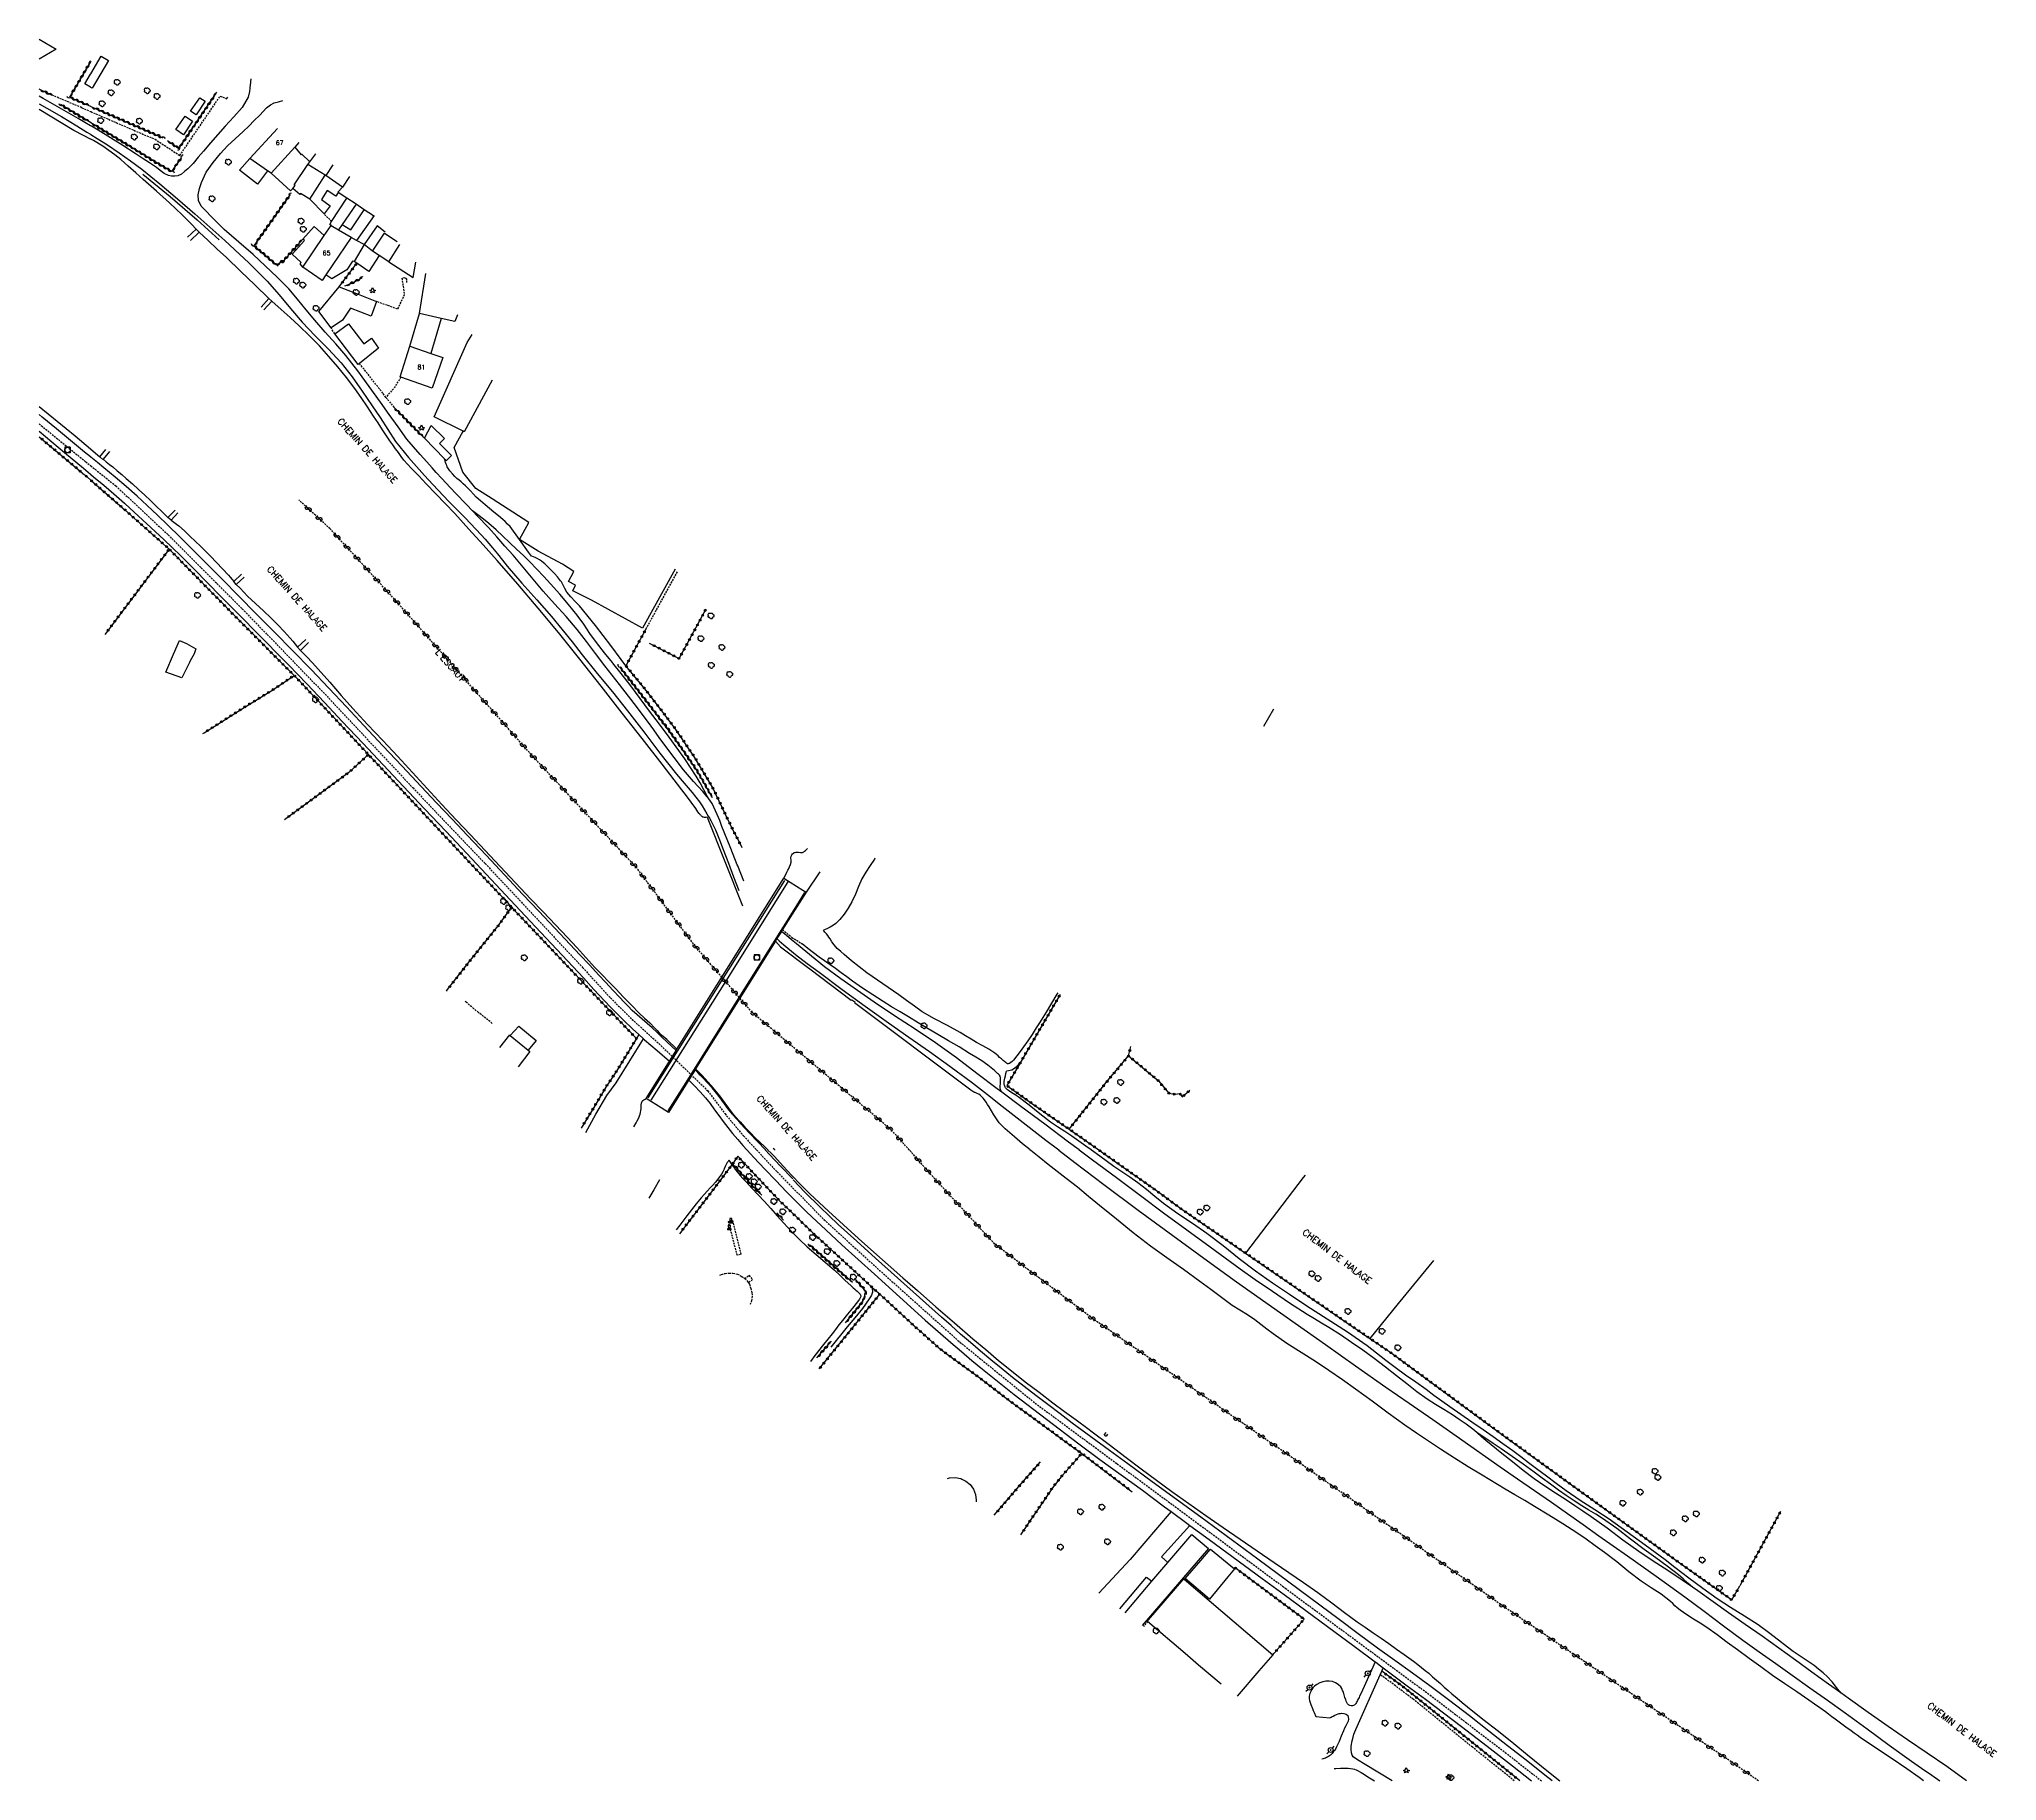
# Model space of a CAD drawing. Header units: millimetres. Extents: x 82000 to 83000, y 143000 to 143823.
# Drawn here: x 82000 to 82531, y 143000 to 143472 of the extents above; entities that cross this region are included whole.
import ezdxf
from ezdxf.enums import TextEntityAlignment as Align

# ---------------------------------------------------------------- set-up
doc = ezdxf.new("R2010")
doc.units = ezdxf.units.MM
doc.linetypes.add('DASHED', pattern=[0.75, 0.5, -0.25])
doc.layers.get('0').update_dxf_attribs({"linetype": 'CONTINUOUS'})
for name, color, linetype in [('W0001', 6, 'DASHED'), ('W0008', 7, 'CONTINUOUS'), ('W0010', 4, 'CONTINUOUS'), ('W0014', 7, 'CONTINUOUS'), ('W0017', 7, 'CONTINUOUS'), ('W0071', 7, 'CONTINUOUS'), ('W0101', 7, 'CONTINUOUS'), ('W0104', 1, 'CONTINUOUS'), ('W0105', 7, 'CONTINUOUS'), ('W0112', 1, 'DASHED'), ('W0120', 7, 'CONTINUOUS'), ('W0132', 7, 'CONTINUOUS'), ('W0211', 2, 'CONTINUOUS'), ('W0214', 2, 'CONTINUOUS'), ('W0300', 7, 'CONTINUOUS'), ('W0303', 7, 'CONTINUOUS'), ('W0310', 3, 'CONTINUOUS'), ('W0322', 7, 'CONTINUOUS'), ('W0323', 7, 'CONTINUOUS'), ('W0330', 7, 'CONTINUOUS'), ('W0420', 7, 'CONTINUOUS'), ('W0438', 7, 'CONTINUOUS'), ('W0473', 7, 'CONTINUOUS'), ('W0500', 5, 'DASHED'), ('W0510', 5, 'CONTINUOUS'), ('W0511', 5, 'CONTINUOUS'), ('W0985', 4, 'CONTINUOUS'), ('W0989', 7, 'CONTINUOUS'), ('W0991', 7, 'CONTINUOUS'), ('W1102', 7, 'CONTINUOUS')]:
    doc.layers.add(name, color=color, linetype=linetype)
doc.styles.get("Standard").update_dxf_attribs({"font": 'romans.shx', "width": 0.85})

msp = doc.modelspace()

# ---------------------------------------------------------------- texts
at = {"layer": 'W0985'}
msp.add_text("L'ESCAUT", height=1.75, rotation=311.4492, dxfattribs=at).set_placement((82111.46, 143302.38), align=Align.MIDDLE_CENTER)
at = {"layer": 'W0989'}
for rotation, p in [(312.1742, (82080.72, 143368.39)), (312.1742, (82061.6, 143328.29)), (312.1742, (82194.35, 143184.82)), (322.7553, (82342.29, 143148.33)), (322.7553, (82511.67, 143020.04))]:
    msp.add_text('CHEMIN DE HALAGE', height=1.75, rotation=rotation, dxfattribs=at).set_placement(p)
at = {"layer": 'W0991'}
for s, p in [('67', (82065.19, 143444.02)), ('65', (82077.91, 143414.12)), ('81', (82103.63, 143383.21))]:
    msp.add_text(s, height=1.25, dxfattribs=at).set_placement(p, align=Align.MIDDLE_CENTER)

# ---------------------------------------------------------------- blocks, each defined once
blk = doc.blocks.new('T438')
for p, q in [((-0.4, 0.2), (0.4, 0.2)), ((-0.4, -0.2), (-0.4, 0.2)), ((0.15, 1.1), (-0.3, 1.1)), ((-0.3, 1.1), (-0.3, 0.5)), ((-0.3, 0.5), (0.15, 0.5)), ((0.3, 0.65), (0.3, 0.95)), ((0.4, 0.2), (0.4, -0.2))]:
    blk.add_line(p, q)
at = {"flags": 128}
for points in [[(-0.4, -0.2), (0.4, 0.2)], [(0.4, -0.2), (-0.4, -0.2)]]:
    blk.add_lwpolyline(points, dxfattribs=at)
for centre, major_axis, start_param, end_param in [((0.15, 0.95), (0.106, -0.106), 0.785398, 2.356194), ((0.15, 0.65), (0.106, 0.106), 3.926991, 5.497787)]:
    blk.add_ellipse(centre, major_axis=major_axis, ratio=1, start_param=start_param, end_param=end_param)
blk = doc.blocks.new('T300')
for p, q in [((-0.8, 0.51), (-0.86, 0.34)), ((-0.86, 0.34), (-0.86, 0.17)), ((-0.86, 0.17), (-0.74, 0.06)), ((-0.69, 0.63), (-0.8, 0.51)), ((-0.8, -0.06), (-0.74, 0.06)), ((-0.74, 0.06), (-0.69, 0.11)), ((-0.57, 0.69), (-0.69, 0.63)), ((-0.46, 0.69), (-0.57, 0.69)), ((-0.29, 0.63), (-0.46, 0.69)), ((-0.29, 0.63), (-0.17, 0.74)), ((-0.23, 0.57), (-0.29, 0.63)), ((-0.17, 0.74), (-0.06, 0.8)), ((-0.06, 0.8), (0.06, 0.8)), ((0.06, 0.8), (0.23, 0.74)), ((0.23, 0.74), (0.34, 0.63)), ((0.34, 0.63), (0.4, 0.51)), ((0.46, 0.46), (0.34, 0.46)), ((0.4, 0.51), (0.4, 0.46)), ((0.57, 0.4), (0.46, 0.46)), ((0.57, 0.4), (0.69, 0.29)), ((0.69, 0.29), (0.74, 0.17)), ((0.74, 0.06), (0.69, -0.17)), ((0.74, 0.17), (0.74, 0.06)), ((-0.8, -0.17), (-0.8, -0.06)), ((-0.8, -0.23), (-0.8, -0.17)), ((-0.74, -0.34), (-0.8, -0.23)), ((-0.69, -0.4), (-0.74, -0.34)), ((-0.51, -0.46), (-0.69, -0.4)), ((-0.4, -0.46), (-0.51, -0.46)), ((-0.4, -0.46), (-0.34, -0.46)), ((-0.34, -0.46), (-0.34, -0.4)), ((-0.34, -0.51), (-0.34, -0.46)), ((-0.29, -0.63), (-0.34, -0.51)), ((-0.17, -0.74), (-0.29, -0.63)), ((-0.06, -0.8), (-0.17, -0.74)), ((0.06, -0.8), (-0.06, -0.8)), ((0.17, -0.74), (0.06, -0.8)), ((0.23, -0.69), (0.17, -0.74)), ((0.29, -0.46), (0.23, -0.46)), ((0.29, -0.63), (0.23, -0.69)), ((0.46, -0.4), (0.29, -0.46)), ((0.34, -0.51), (0.29, -0.63)), ((0.34, -0.51), (0.34, -0.46)), ((0.57, -0.34), (0.46, -0.4)), ((0.63, -0.29), (0.57, -0.34)), ((0.69, -0.17), (0.63, -0.29))]:
    blk.add_line(p, q)
blk = doc.blocks.new('T303')
for p, q in [((-0.77, 0), (-0.28, 0.21)), ((-0.28, -0.21), (-0.77, 0)), ((-0.28, 0.21), (0, 0.83)), ((0, 0.83), (0.28, 0.21)), ((0.28, 0.21), (0.83, 0)), ((0.83, 0), (0.28, -0.21)), ((-0.49, -0.63), (-0.28, -0.21)), ((0, -0.35), (-0.49, -0.63)), ((0.56, -0.63), (0, -0.35)), ((0.28, -0.21), (0.56, -0.63))]:
    blk.add_line(p, q)
blk = doc.blocks.new('T473')
for p, q in [((-0.166667, 0.166667), (0.166667, -0.166667)), ((-0.166667, -0.166667), (0.166667, 0.166667)), ((0.500001, 0.500001), (1.000002, 1.000002)), ((-1.000002, -1.000002), (-0.500001, -0.500001))]:
    blk.add_line(p, q)
blk.add_ellipse((0, 0), major_axis=(0.471405, 0.471405), ratio=1, start_param=5.4977871438, end_param=11.780972451)
blk = doc.blocks.new('T420')
for p, q in [((0.75, 0.75), (-0.75, 0.75)), ((-0.75, 0.75), (-0.75, -0.75)), ((0.75, 0.75), (0.75, -0.75)), ((0.75, -0.75), (-0.75, -0.75))]:
    blk.add_line(p, q)
blk.add_ellipse((0, 0), major_axis=(-0.53, 0.53), ratio=1, start_param=3.926991, end_param=10.210176)
blk = doc.blocks.new('t323o')
at = {"color": 0, "linetype": 'Continuous'}
for radius in [0.25, 0.15]:
    blk.add_circle((0, 0), radius, dxfattribs=at)
blk = doc.blocks.new('t500o')
at = {"color": 0, "linetype": 'Continuous'}
for centre, start, end in [((-0.5, 0.625), 216.8699, 323.1301), ((0.5, -0.125), 36.8699, 143.1301), ((0.5, -0.625), 36.8699, 143.1301), ((-0.5, 0.125), 216.8699, 323.1301)]:
    blk.add_arc(centre, 0.625, start, end, dxfattribs=at)
blk = doc.blocks.new('t310o')
at = {"color": 0, "linetype": 'Continuous'}
for centre, start, end in [((-0.5, 0.38), 216.8699, 323.1304), ((0.5, -0.37), 36.8699, 143.1303)]:
    blk.add_arc(centre, 0.625, start, end, dxfattribs=at)
blk = doc.blocks.new('t322o')
at = {"color": 0, "linetype": 'Continuous'}
for radius in [0.25, 0.15]:
    blk.add_circle((0, 0), radius, dxfattribs=at)

# ---------------------------------------------------------------- linework, layer by layer
at = {"layer": 'W0001'}
for points in [[(82000, 143367.8), (82012.61, 143357.54), (82013.92, 143356.49), (82014, 143356.43)], [(82014, 143356.43), (82020.8, 143350.97), (82034.94, 143337.75), (82055.06, 143317.67), (82077.52, 143294.51), (82101.36, 143269.11), (82120.94, 143248.61), (82147.33, 143220.44), (82154.86, 143212.21), (82160.75, 143206.39), (82168.57, 143199.31), (82181.25, 143187.01), (82185.88, 143180.84), (82190.96, 143174.8), (82194.5, 143171)], [(82194.5, 143171), (82200.06, 143165.04), (82212.76, 143152.11), (82227.19, 143138.95), (82249.61, 143118.9), (82270, 143102.38), (82292.23, 143085.94), (82314.68, 143069.34), (82337.81, 143052.21), (82367.3, 143030.43), (82377.07, 143023.24), (82397.42, 143007.7), (82407.25, 143000)]]:
    msp.add_lwpolyline(points, dxfattribs=at)
at = {"layer": 'W0008'}
for points in [[(82012.29, 143360.18), (82008.48, 143363.34), (82004.66, 143366.5), (82000.84, 143369.65), (82000, 143370.33)], [(82000, 143365.81), (82001.7, 143364.4), (82006.84, 143360.08), (82011.99, 143355.77)], [(82013.92, 143358.87), (82012.29, 143360.18)], [(82014, 143358.8), (82013.92, 143358.87)], [(82172.69, 143197.96), (82171.4, 143199.16), (82170.11, 143200.35), (82168.83, 143201.55), (82167.51, 143202.81), (82166.19, 143204.08), (82164.86, 143205.32), (82163.5, 143206.49), (82162.13, 143207.65), (82160.79, 143208.84), (82159.65, 143209.98), (82158.53, 143211.16), (82157.43, 143212.33), (82155.52, 143214.35), (82153.63, 143216.38), (82151.74, 143218.4), (82149.15, 143221.15), (82146.57, 143223.9), (82143.98, 143226.65), (82139.7, 143231.18), (82135.43, 143235.72), (82131.15, 143240.26), (82126.14, 143245.59), (82121.14, 143250.93), (82116.12, 143256.26), (82111.93, 143260.69), (82107.74, 143265.11), (82103.54, 143269.53), (82098.37, 143275.02), (82093.21, 143280.52), (82088.05, 143286.01), (82083.3, 143291.09), (82078.54, 143296.16), (82073.74, 143301.2), (82068.77, 143306.3), (82063.76, 143311.36), (82058.75, 143316.41), (82054.18, 143321.05), (82049.61, 143325.69), (82045.01, 143330.3), (82041.62, 143333.69), (82038.2, 143337.06), (82034.77, 143340.41), (82032.05, 143343.03), (82029.32, 143345.64), (82026.55, 143348.21), (82023.59, 143350.82), (82020.59, 143353.39), (82017.56, 143355.92), (82015.81, 143357.35), (82014.05, 143358.76), (82014, 143358.8)], [(82011.99, 143355.77), (82013.92, 143354.17)], [(82013.92, 143354.17), (82014, 143354.11)], [(82014, 143354.11), (82014.76, 143353.48), (82017.54, 143351.18), (82020.28, 143348.85), (82021.72, 143347.57), (82023.15, 143346.27), (82024.58, 143344.97), (82029.22, 143340.71), (82033.83, 143336.42), (82038.37, 143332.05), (82042.03, 143328.39), (82045.64, 143324.69), (82049.26, 143320.99), (82052.31, 143317.92), (82055.36, 143314.85), (82058.42, 143311.77), (82061.52, 143308.64), (82064.63, 143305.51), (82067.71, 143302.36), (82072.56, 143297.32), (82077.37, 143292.24), (82082.16, 143287.15), (82087.7, 143281.27), (82093.23, 143275.38), (82098.76, 143269.49), (82104.47, 143263.43), (82110.2, 143257.38), (82115.92, 143251.32), (82121.19, 143245.71), (82126.45, 143240.11), (82131.72, 143234.5), (82136.04, 143229.9), (82140.37, 143225.31), (82144.68, 143220.7), (82147.54, 143217.61), (82150.38, 143214.5), (82153.27, 143211.43), (82154.99, 143209.64), (82156.72, 143207.86), (82158.48, 143206.11), (82159.26, 143205.36), (82160.05, 143204.6), (82160.85, 143203.85), (82162.55, 143202.32), (82163.87, 143201.12), (82164.14, 143200.87), (82167.51, 143197.97), (82170.88, 143195.06)], [(82176.09, 143190), (82176.23, 143189.86), (82177.63, 143188.39), (82179.18, 143186.79), (82180.65, 143185.13), (82181.87, 143183.55), (82183.04, 143181.92), (82184.21, 143180.3), (82185.43, 143178.68), (82186.66, 143177.07), (82187.93, 143175.48), (82189.39, 143173.79), (82190.77, 143172.18), (82191.87, 143171)], [(82184.38, 143185.48), (82183.64, 143186.43), (82182.43, 143187.82), (82181.18, 143189.19), (82179.92, 143190.54), (82179.22, 143191.28), (82178.52, 143192.02), (82177.81, 143192.76)], [(82196.87, 143171), (82194.76, 143173.25), (82192.5, 143175.64), (82190.25, 143178.05), (82189.99, 143178.35), (82188.09, 143180.53), (82187.93, 143180.73), (82187.54, 143181.21), (82186.99, 143181.9), (82186.45, 143182.59), (82185.75, 143183.54), (82185.06, 143184.51), (82184.38, 143185.48)], [(82191.87, 143171), (82191.91, 143170.96)], [(82191.91, 143170.96), (82193.74, 143168.99), (82196.74, 143165.82), (82199.67, 143162.7), (82202.63, 143159.61), (82205.64, 143156.57), (82208.15, 143154.14), (82210.69, 143151.74), (82213.24, 143149.35), (82217.61, 143145.31), (82222.02, 143141.31), (82226.44, 143137.32), (82233.31, 143131.08), (82240.2, 143124.88), (82247.18, 143118.77), (82250.02, 143116.36), (82252.87, 143113.96), (82255.74, 143111.58), (82264.34, 143104.72), (82273.08, 143098.02), (82281.82, 143091.31)], [(82196.9, 143170.96), (82196.87, 143171)], [(82204.28, 143163.16), (82201.1, 143166.52), (82197.92, 143169.87), (82196.9, 143170.96)], [(82410.18, 143000), (82408.2, 143001.58), (82403.15, 143005.56), (82398.08, 143009.52), (82393.01, 143013.47), (82387.71, 143017.6), (82382.39, 143021.72), (82377.03, 143025.77), (82372.31, 143029.2), (82367.55, 143032.58), (82362.82, 143035.99), (82357.59, 143039.86), (82352.4, 143043.77), (82347.19, 143047.66), (82341.59, 143051.81), (82335.98, 143055.94), (82330.37, 143060.07), (82325.22, 143063.86), (82320.06, 143067.65), (82314.91, 143071.43), (82308.33, 143076.26), (82301.75, 143081.08), (82295.17, 143085.9), (82290.13, 143089.58), (82285.09, 143093.27), (82280.08, 143096.98), (82276.77, 143099.47), (82273.47, 143101.97), (82270.19, 143104.49), (82267.04, 143106.92), (82263.9, 143109.36), (82260.8, 143111.83), (82257.98, 143114.12), (82255.2, 143116.45), (82252.43, 143118.8), (82249.8, 143121.08), (82247.2, 143123.38), (82244.6, 143125.69), (82238.62, 143131), (82232.66, 143136.33), (82226.73, 143141.69), (82221.68, 143146.25), (82216.64, 143150.83), (82211.7, 143155.5), (82207.61, 143159.59), (82204.44, 143162.87)], [(82281.82, 143091.31), (82287.57, 143087.13), (82293.32, 143082.95), (82299.07, 143078.76), (82305.11, 143074.31), (82306.91, 143072.97), (82311.15, 143069.84), (82311.96, 143069.24), (82317.19, 143065.38), (82321.98, 143061.87), (82326.78, 143058.37), (82331.57, 143054.86), (82337.47, 143050.51), (82343.36, 143046.16), (82349.25, 143041.8), (82356.46, 143036.46), (82362.18, 143032.23), (82362.26, 143032.16), (82362.31, 143032.13), (82363.66, 143031.13), (82364.38, 143030.6), (82370.86, 143025.78), (82375.79, 143022.12), (82380.72, 143018.46), (82385.62, 143014.77), (82392.54, 143009.44), (82399.42, 143004.05), (82404.59, 143000)]]:
    msp.add_lwpolyline(points, dxfattribs=at)
at = {"layer": 'W0010'}
for points in [[(82028.09, 143435.47), (82035.51, 143429.43), (82042.87, 143423.13), (82048.78, 143417.71)], [(82202.02, 143244.01), (82185.34, 143217.51), (82164.96, 143185.16)], [(82202.98, 143243.64), (82186.03, 143216.7), (82165.79, 143184.53)], [(82170.55, 143181.59), (82174.92, 143188.57), (82189.79, 143212.33), (82204.66, 143236.1), (82207.6, 143240.79)]]:
    msp.add_lwpolyline(points, dxfattribs=at)
at = {"layer": 'W0014'}
for points in [[(82148.23, 143175.71), (82150.93, 143180.7), (82153.85, 143185.74), (82156.39, 143189.22), (82163.87, 143201.12)], [(82162.55, 143202.32), (82161.89, 143201.2)], [(82362.18, 143032.23), (82361.15, 143029.97), (82358.35, 143023.79), (82357.97, 143022.94), (82357.8, 143022.63), (82357.63, 143022.33), (82357.47, 143022.02), (82357.35, 143021.75), (82357.23, 143021.48), (82357.1, 143021.22), (82356.96, 143020.99), (82356.8, 143020.77), (82356.62, 143020.59), (82356.33, 143020.43), (82356, 143020.34), (82355.69, 143020.32), (82355.32, 143020.42), (82354.97, 143020.64), (82354.68, 143020.91), (82354.48, 143021.21), (82354.33, 143021.57), (82354.2, 143021.93), (82353.98, 143022.62), (82353.8, 143023.33), (82353.57, 143024.02), (82353.36, 143024.52), (82353.13, 143025), (82352.84, 143025.44), (82352.21, 143026.06), (82352.12, 143026.12), (82351.43, 143026.56), (82350.6, 143026.89), (82349.74, 143027.03), (82349.61, 143027.03), (82349.11, 143027.02), (82348.84, 143027.01), (82348.41, 143026.93), (82347.97, 143026.85), (82347.16, 143026.57), (82346.38, 143026.15), (82345.71, 143025.62), (82345.32, 143025.2), (82344.98, 143024.73), (82344.7, 143024.23), (82344.46, 143023.63), (82344.3, 143022.99), (82344.26, 143022.36), (82344.36, 143021.8), (82344.56, 143021.24), (82344.77, 143020.69), (82345.18, 143019.6), (82345.41, 143019.07), (82345.63, 143018.52), (82346.08, 143017.44), (82349.92, 143017.09), (82350.21, 143017.25), (82350.27, 143017.28), (82350.51, 143017.41), (82350.8, 143017.57), (82351.24, 143017.78), (82351.69, 143017.98), (82352.15, 143018.14), (82352.44, 143018.22), (82352.74, 143018.28), (82353.03, 143018.31), (82353.66, 143018.26), (82354.28, 143018.07), (82354.72, 143017.74), (82354.88, 143017.29), (82354.91, 143016.74), (82354.82, 143016.2), (82354.74, 143016), (82354.64, 143015.8), (82354.54, 143015.59), (82354.22, 143014.92), (82353.9, 143014.26), (82353.58, 143013.59), (82352.97, 143012.13), (82352.39, 143010.66), (82351.71, 143009.24), (82351.47, 143008.79), (82351.21, 143008.35), (82350.92, 143007.93), (82350.51, 143007.43), (82350.06, 143006.97), (82349.55, 143006.59), (82349.28, 143006.43), (82348.98, 143006.29), (82348.68, 143006.16), (82348.37, 143006.04), (82348.04, 143005.94), (82347.72, 143005.84), (82347.69, 143005.83)], [(82366.81, 143000), (82359.42, 143004.42), (82357.39, 143005.69), (82356.17, 143006.51), (82355.98, 143006.98), (82355.8, 143007.59), (82355.68, 143008.45), (82355.7, 143009.4), (82355.97, 143010.87), (82356.17, 143011.81), (82356.39, 143012.68), (82356.96, 143013.91), (82363.57, 143028.77), (82363.98, 143029.69), (82364.38, 143030.6)], [(82351.05, 143003.32), (82351.47, 143003.36), (82352.81, 143003.42), (82354.15, 143003.41), (82354.82, 143003.4), (82355.49, 143003.37), (82356.14, 143003.27), (82356.57, 143003.13), (82357, 143002.96), (82357.42, 143002.77), (82358.38, 143002.27), (82359.29, 143001.68), (82360.21, 143001.09), (82362.01, 143000)]]:
    msp.add_lwpolyline(points, dxfattribs=at)
at = {"layer": 'W0017'}
for points in [[(82306.91, 143072.97), (82295.73, 143060), (82287.29, 143050.84)], [(82305.98, 143059.17), (82304.27, 143060.72), (82311.96, 143069.24)], [(82292.97, 143046.61), (82300.22, 143055.19), (82301.64, 143054.1)]]:
    msp.add_lwpolyline(points, dxfattribs=at)
at = {"layer": 'W0071'}
for points in [[(82057.36, 143461.34), (82057.18, 143459.57), (82057.11, 143458.97), (82057.1, 143458.83), (82057, 143457.92), (82056.65, 143456.34), (82055.07, 143453.52), (82052.76, 143451.01), (82050.42, 143448.53), (82048.47, 143446.24), (82046.49, 143443.99), (82044.51, 143441.73), (82043.15, 143440.08), (82041.79, 143438.42), (82040.28, 143436.93), (82039.44, 143436.2), (82038.56, 143435.52), (82037.6, 143435.07), (82036.76, 143434.95), (82035.88, 143434.98), (82035.03, 143435.13), (82033.89, 143435.65), (82032.83, 143436.45), (82031.78, 143437.25), (82029.87, 143438.52), (82027.96, 143439.8), (82026.04, 143441.07), (82022.72, 143443.22), (82019.37, 143445.34), (82015.99, 143447.4), (82014.19, 143448.46), (82014, 143448.57)], [(82010.55, 143450.55), (82007.4, 143452.35), (82004.25, 143454.16), (82001.11, 143455.98), (82000, 143456.63)], [(82000, 143454.59), (82002.11, 143453.35), (82006.04, 143451.08), (82010.18, 143448.58)], [(82099.71, 143363.63), (82097.31, 143367), (82094.92, 143370.36), (82092.51, 143373.72), (82089.46, 143377.96), (82086.38, 143382.18), (82083.18, 143386.3), (82080.42, 143389.54), (82077.57, 143392.7), (82074.76, 143395.89), (82072.4, 143398.75), (82070.07, 143401.62), (82067.65, 143404.42), (82064.52, 143407.59), (82061.27, 143410.64), (82058, 143413.67), (82054.1, 143417.08), (82050.18, 143420.46), (82046.55, 143424.12), (82045.23, 143425.46), (82043.94, 143426.85), (82043.16, 143428.36), (82043.11, 143429.93), (82043.48, 143431.61), (82043.99, 143433.23), (82045.31, 143436.02), (82047.14, 143438.62), (82049.15, 143441.06), (82051.09, 143443.14), (82053.18, 143445.1), (82055.27, 143447.06), (82056.8, 143448.54), (82058.33, 143450.03), (82059.86, 143451.52), (82060.76, 143452.51), (82061.67, 143453.5), (82062.69, 143454.31), (82063.73, 143454.79), (82064.85, 143455.12), (82066.03, 143455.48)], [(82013.91, 143448.62), (82012.37, 143449.51), (82010.55, 143450.55)], [(82010.18, 143448.58), (82012.96, 143446.88), (82013.91, 143446.29)], [(82014, 143448.57), (82013.91, 143448.62)], [(82013.91, 143446.29), (82014, 143446.24)], [(82014, 143446.24), (82015.74, 143445.17), (82018.49, 143443.42), (82021.66, 143441.28), (82024.79, 143439.07), (82027.86, 143436.8), (82032.73, 143432.9), (82037.47, 143428.82), (82042.16, 143424.7), (82046.26, 143421.13), (82050.32, 143417.52), (82054.31, 143413.83), (82056.86, 143411.41), (82059.38, 143408.96), (82061.84, 143406.45), (82065.06, 143402.81), (82068.17, 143399.07), (82071.34, 143395.38), (82074.86, 143391.71), (82078.45, 143388.09), (82081.86, 143384.33), (82084.81, 143380.55), (82087.6, 143376.64), (82090.32, 143372.68), (82092.43, 143369.49), (82094.5, 143366.26), (82096.56, 143363.04)], [(82096.56, 143363.04), (82097.74, 143361.6), (82098.91, 143360.16), (82100.1, 143358.73), (82102.27, 143356.24), (82104.5, 143353.79), (82106.74, 143351.35), (82111.1, 143346.79), (82115.53, 143342.3), (82119.85, 143337.7), (82120.89, 143336.55), (82121.92, 143335.4), (82122.93, 143334.23), (82124.27, 143332.58), (82125.57, 143330.89), (82126.89, 143329.22), (82130.85, 143324.64), (82134.92, 143320.15), (82138.91, 143315.6), (82141.71, 143312.17), (82144.47, 143308.7), (82147.23, 143305.24), (82151.31, 143300.18), (82155.4, 143295.13), (82159.45, 143290.06), (82163.88, 143284.33), (82168.27, 143278.56), (82172.75, 143272.87), (82174.88, 143270.39), (82177.02, 143267.93), (82179, 143265.35), (82179.7, 143264.27), (82180.38, 143263.18), (82181.04, 143262.08), (82181.39, 143261.49), (82181.73, 143260.91), (82182.06, 143260.32), (82183.32, 143257.75), (82184.4, 143255.09), (82185.45, 143252.42), (82186.89, 143248.73), (82188.27, 143245.01), (82189.64, 143241.29)], [(82191.04, 143243.87), (82189.37, 143248.01), (82189.26, 143248.28), (82187.48, 143252.69), (82185.71, 143257.11), (82185.1, 143258.71), (82184.48, 143260.32), (82183.82, 143261.9), (82183.39, 143262.92), (82182.94, 143263.93), (82182.43, 143264.91), (82182.01, 143265.53), (82181.57, 143266.14), (82181.16, 143266.68), (82181.12, 143266.73), (82179.91, 143268.14), (82178.62, 143269.48), (82177.36, 143270.85), (82174.67, 143274.07), (82172.1, 143277.39), (82169.59, 143280.76), (82168.12, 143282.79), (82166.67, 143284.83), (82165.21, 143286.86), (82161.3, 143292.02), (82157.31, 143297.12), (82153.33, 143302.23), (82150.86, 143305.52), (82148.41, 143308.82), (82145.87, 143312.05), (82142.84, 143315.57), (82139.72, 143319.01), (82136.63, 143322.48), (82133.9, 143325.71), (82131.21, 143328.96), (82128.48, 143332.18), (82126.27, 143334.7), (82124.04, 143337.21), (82121.78, 143339.69), (82118.83, 143342.82), (82117.45, 143344.25), (82115.85, 143345.91), (82112.88, 143349.02), (82110.26, 143351.83), (82109.19, 143352.99), (82107.65, 143354.65), (82106.55, 143355.86), (82105.07, 143357.49), (82103.27, 143359.53), (82101.49, 143361.58), (82099.71, 143363.63)], [(82200, 143228.28), (82200.63, 143227.71), (82201.25, 143227.15), (82201.88, 143226.59), (82205, 143224.02), (82208.23, 143221.58), (82211.46, 143219.16), (82217.67, 143214.53), (82223.94, 143209.99), (82230.23, 143205.48), (82235.77, 143201.55), (82241.32, 143197.65), (82246.85, 143193.71), (82248.92, 143192.2), (82250.98, 143190.69), (82253.04, 143189.16), (82257.08, 143186.06), (82261.09, 143182.9), (82265.1, 143179.75), (82272.92, 143173.68), (82276.38, 143171)], [(82281.9, 143171), (82279.03, 143173.15), (82272.6, 143177.96), (82266.16, 143182.77), (82260.95, 143186.66), (82259.73, 143187.58), (82254.18, 143191.76), (82248.64, 143195.93), (82243.02, 143200), (82237.48, 143203.73), (82231.87, 143207.37), (82226.32, 143211.08), (82221.81, 143214.2), (82217.33, 143217.37), (82212.94, 143220.66), (82210.38, 143222.7), (82207.85, 143224.78), (82205.32, 143226.87), (82203.95, 143227.99), (82202.59, 143229.11), (82201.22, 143230.24)], [(82276.38, 143171), (82276.43, 143170.96)], [(82276.43, 143170.96), (82280.76, 143167.62), (82288.64, 143161.61), (82297.94, 143154.67), (82307.3, 143147.8), (82316.7, 143140.98), (82324.61, 143135.3), (82332.56, 143129.66), (82340.51, 143124.02), (82348.69, 143118.25), (82356.87, 143112.49), (82365.07, 143106.75), (82371.43, 143102.35), (82377.8, 143097.96), (82384.15, 143093.55), (82388.13, 143090.73), (82392.1, 143087.91), (82396.09, 143085.1), (82400.72, 143081.89), (82405.37, 143078.7), (82410, 143075.49), (82414.27, 143072.48), (82418.53, 143069.45), (82422.79, 143066.42), (82430.57, 143060.95), (82438.35, 143055.47), (82446.08, 143049.91), (82451.33, 143046), (82456.56, 143042.05), (82461.82, 143038.15), (82466.27, 143034.95), (82470.75, 143031.79), (82475.23, 143028.64), (82480.03, 143025.24), (82484.83, 143021.85), (82489.61, 143018.43), (82495.59, 143014.06), (82501.54, 143009.66), (82507.55, 143005.33), (82510.29, 143003.43), (82513.04, 143001.53), (82515.27, 143000)], [(82281.95, 143170.96), (82281.9, 143171)], [(82517.12, 143003.88), (82511.81, 143007.49), (82506.49, 143011.11), (82501.2, 143014.76), (82495.8, 143018.56), (82490.43, 143022.38), (82488.4, 143023.84), (82485.07, 143026.22), (82480.58, 143029.47), (82476.1, 143032.73), (82471.61, 143035.97), (82467.07, 143039.19), (82462.52, 143042.38), (82457.97, 143045.57), (82453.8, 143048.52), (82449.63, 143051.48), (82448.17, 143052.48), (82445.42, 143054.38), (82441.51, 143056.97), (82437.58, 143059.53), (82433.68, 143062.14), (82429.35, 143065.26), (82425.07, 143068.46), (82420.74, 143071.58), (82418.51, 143073.08), (82416.28, 143074.56), (82414.04, 143076.05), (82411.1, 143077.95), (82408.17, 143079.86), (82405.29, 143081.84), (82402.33, 143084.09), (82399.44, 143086.43), (82396.54, 143088.77), (82395.1, 143089.91), (82393.65, 143091.05), (82392.21, 143092.21), (82391.01, 143093.25), (82389.82, 143094.3), (82389.73, 143094.38), (82388.61, 143095.33), (82386.81, 143096.69), (82384.97, 143097.98), (82383.1, 143099.23), (82380.82, 143100.65), (82378.5, 143102.01), (82376.23, 143103.44), (82373.44, 143105.47), (82370.72, 143107.6), (82368, 143109.74), (82364.96, 143112.09), (82361.92, 143114.44), (82358.83, 143116.72), (82355.8, 143118.83), (82352.74, 143120.88), (82349.62, 143122.87), (82347.66, 143124.05), (82345.69, 143125.21), (82343.72, 143126.39), (82338.97, 143129.43), (82334.3, 143132.6), (82329.66, 143135.82), (82325.55, 143138.72), (82321.48, 143141.67), (82317.41, 143144.62), (82311.1, 143149.23), (82304.81, 143153.88), (82298.54, 143158.54), (82292.03, 143163.4), (82285.53, 143168.27), (82281.95, 143170.96)], [(82522.47, 143000), (82517.12, 143003.88)]]:
    msp.add_lwpolyline(points, dxfattribs=at)
at = {"layer": 'W0101'}
for points in [[(82070.42, 143444.06), (82070.42, 143444.06), (82070.42, 143444.06), (82069.31, 143442.77), (82062.87, 143435.72), (82061.88, 143436.41), (82057.07, 143439.71), (82064.65, 143447.88)], [(82077.67, 143435.1), (82077.53, 143435.19), (82072.87, 143438.08), (82073.37, 143438.84), (82075.02, 143441.02), (82075.02, 143441.02), (82075.02, 143441.02)], [(82082.2, 143431.98), (82077.67, 143435.1)], [(82085.67, 143427.5), (82083.44, 143428.99), (82081.1, 143430.56), (82081.01, 143430.63), (82082.2, 143431.98)], [(82090.78, 143424.26), (82090.68, 143424.14), (82090.62, 143424.17), (82088.11, 143425.86), (82085.92, 143427.33), (82085.67, 143427.5)], [(82113.43, 143397.39), (82112.72, 143395.56), (82109, 143396.39), (82103.14, 143397.69), (82104.85, 143408.53)], [(82122.84, 143379.62), (82122.84, 143379.62), (82122.84, 143379.62), (82122.84, 143379.62), (82115.25, 143365.65), (82114.95, 143365.8), (82107.04, 143369.72), (82116.07, 143389.83), (82117.34, 143392.06)]]:
    msp.add_lwpolyline(points, dxfattribs=at)
for points in [[(82076.68, 143406.64), (82071.46, 143410.24), (82071.52, 143410.32), (82077.29, 143418.85), (82079.15, 143421.59), (82081.19, 143420.39), (82084.61, 143418.38), (82084.55, 143418.3), (82077.75, 143408.23)], [(82106.53, 143377.51), (82098.07, 143380.49), (82097.88, 143380.56), (82100.49, 143388.9), (82106.2, 143386.91), (82109.45, 143385.78)]]:
    msp.add_lwpolyline(points, close=True, dxfattribs=at)
at = {"layer": 'W0104'}
for points in [[(82014, 143462.71), (82016.82, 143467.5), (82018.82, 143466.33), (82014.34, 143458.78), (82014, 143458.98)], [(82014, 143458.98), (82013.91, 143459.03), (82012.37, 143459.94), (82013.91, 143462.56), (82014, 143462.71)], [(82061.88, 143436.41), (82059.16, 143432.79), (82054.34, 143436.54), (82057.07, 143439.71)], [(82069.31, 143442.77), (82071.06, 143440.77), (82071.25, 143440.93), (82073.37, 143438.84)], [(82068.79, 143431.58), (82068.11, 143430.94), (82062.87, 143435.72)], [(82073.37, 143428.69), (82070.89, 143430.29), (82070.66, 143429.94), (82068.79, 143431.58), (82069.43, 143432.45), (82069.16, 143432.59), (82072.87, 143438.08)], [(82073.37, 143428.69), (82077.53, 143435.19)], [(82081.1, 143430.56), (82080.46, 143429.48), (82078.1, 143431.09), (82076.52, 143428.65), (82078.85, 143426.91), (82077.24, 143424.73), (82073.37, 143428.69)], [(82079.15, 143421.59), (82078.8, 143421.87), (82079.29, 143422.62), (82083.44, 143428.99)], [(82085.92, 143427.33), (82082.16, 143421.81), (82081.19, 143420.39)], [(82082.16, 143421.81), (82084.48, 143420.39), (82088.11, 143425.86)], [(82090.78, 143424.26), (82086.04, 143417.51), (82084.55, 143418.3)], [(82071.52, 143410.32), (82070.72, 143411.18), (82071.06, 143411.52), (82068.61, 143413.81), (82071.89, 143417.49), (82071.48, 143417.88), (82074.55, 143421.3), (82077.29, 143418.85)], [(82093.84, 143419.8), (82091.59, 143421.45), (82088.12, 143416.4), (82086.04, 143417.51)], [(82094.77, 143411.75), (82092.13, 143413.46), (82090.38, 143414.6), (82093.6, 143419.46), (82097.08, 143417.22)], [(82085.39, 143411.86), (82084.98, 143411.95), (82083.43, 143409.53), (82079.38, 143407.12), (82077.75, 143408.23)], [(82090.38, 143414.6), (82088.12, 143416.4), (82085.39, 143411.86)], [(82092.13, 143413.46), (82089.36, 143409.15), (82086.11, 143411.37), (82085.39, 143411.86)], [(82094.77, 143411.75), (82097.81, 143416.4)], [(82094.77, 143411.75), (82101.43, 143407.45), (82102.07, 143411.64)], [(82100.49, 143388.9), (82103.14, 143397.69)], [(82109, 143396.39), (82106.2, 143386.91)], [(82145.44, 143324.08), (82143.46, 143325.07), (82144.98, 143327.78), (82141.86, 143329.79), (82135.32, 143333.34), (82130.23, 143336.5), (82132.74, 143341.09), (82122.82, 143347.47), (82118.41, 143350.3), (82114.86, 143354.67), (82112.5, 143361.37), (82114.95, 143365.8)], [(82172.38, 143328.45), (82163.59, 143312.43), (82149.73, 143319.98), (82144.67, 143322.57), (82145.44, 143324.08)], [(82127.73, 143202.05), (82130, 143204.59), (82134.77, 143200.65), (82132.52, 143198.06)], [(82246.24, 143081.95), (82246.77, 143082.12), (82248.31, 143082.22), (82249.82, 143081.92), (82250.09, 143081.8), (82251.21, 143081.27), (82252.39, 143080.29), (82253.3, 143079.04), (82253.86, 143077.61), (82254.05, 143076.08), (82254, 143075.66)], [(82294.36, 143045.57), (82301.64, 143054.1), (82305.98, 143059.17), (82312.48, 143066.79), (82316.99, 143063.02), (82299.05, 143042.08)], [(82320.39, 143026.17), (82314.3, 143031.39), (82310.66, 143034.51), (82300.5, 143043.23), (82300.47, 143043.26), (82300.77, 143043.61), (82310.32, 143054.73), (82310.41, 143054.65), (82334.4, 143034.19), (82330.66, 143029.83), (82324.74, 143022.93)]]:
    msp.add_lwpolyline(points, dxfattribs=at)
for points in [[(82042.54, 143451.53), (82041.07, 143452.55), (82043.58, 143456.2), (82044.96, 143455.27)], [(82039.1, 143446.14), (82037.06, 143447.56), (82039.6, 143451.19), (82041.53, 143449.89), (82039.1, 143446.14)], [(82079.15, 143393.8), (82075.81, 143398.24), (82081.32, 143404.97), (82086.07, 143403.1), (82091.41, 143401), (82089.96, 143397.01), (82084.44, 143399.18), (82082.23, 143395.89)], [(82086.44, 143383.86), (82080.13, 143392.25), (82083.89, 143394.95), (82087.99, 143389.47), (82090.12, 143391), (82091.96, 143388.31), (82086.83, 143384.18)], [(82110.34, 143357.83), (82110.3, 143357.86), (82109.89, 143358.29), (82104.43, 143363.89), (82106.3, 143367.36), (82109.84, 143363.85), (82108.56, 143362.5), (82111.79, 143359.23), (82111.35, 143358.81)], [(82145.44, 143324.08), (82145.44, 143324.08), (82145.44, 143324.08)], [(82317.23, 143049.23), (82310.65, 143054.86), (82314.89, 143059.75), (82317.46, 143062.73), (82317.53, 143062.83), (82324.03, 143057.48), (82322.2, 143055.3)]]:
    msp.add_lwpolyline(points, close=True, dxfattribs=at)
at = {"layer": 'W0105'}
for points in [[(82040.25, 143418.43), (82042.55, 143420.62), (82043.31, 143419.85), (82043.35, 143419.81), (82043.26, 143419.71), (82041.07, 143417.55)], [(82060.21, 143399.43), (82062.26, 143401.78), (82063.08, 143401.02), (82060.94, 143398.73)], [(82019.05, 143360.31), (82017.33, 143358.21), (82017.28, 143358.15), (82016.42, 143358.85), (82016.45, 143358.89), (82018.08, 143360.87)], [(82035.78, 143341.69), (82034.87, 143342.44), (82036.84, 143344.39)], [(82037.6, 143343.68), (82035.78, 143341.69)], [(82053.44, 143324.3), (82052.76, 143325.05), (82054.87, 143327.03)], [(82055.61, 143326.26), (82053.44, 143324.3)], [(82070.83, 143306.4), (82070.03, 143307.27), (82072.32, 143309.33)], [(82073.06, 143308.53), (82070.83, 143306.4)]]:
    msp.add_lwpolyline(points, dxfattribs=at)
at = {"layer": 'W0112'}
for points in [[(82011.55, 143453.5), (82003.2, 143457.03)], [(82014, 143452.44), (82027.11, 143446.76), (82027.11, 143446.76), (82031.41, 143444.97), (82038.13, 143440.55), (82049.1, 143456.67), (82049.11, 143456.67), (82050.8, 143455.95), (82051.25, 143456.49)], [(82011.55, 143453.5), (82013.91, 143452.48)], [(82013.91, 143452.48), (82014, 143452.44)], [(82079.29, 143422.62), (82077.24, 143424.73)], [(82099.64, 143406.13), (82099.65, 143407.02), (82099.1, 143407.37), (82098.33, 143407.32), (82098.99, 143402.79), (82097.15, 143398.91), (82091.41, 143401)], [(82080.13, 143392.25), (82079.15, 143393.8)], [(82098.07, 143380.49), (82096.06, 143377.31), (82093.99, 143374.99), (82093.17, 143376.13), (82086.83, 143384.18)], [(82093.99, 143374.99), (82096.11, 143372.37)], [(82172.95, 143327.71), (82164.52, 143312.31)], [(82201.52, 143230.72), (82204.05, 143228.62), (82206.87, 143226.85)], [(82122.82, 143205.32), (82119.1, 143208.28), (82117.84, 143209.28), (82117.82, 143209.28), (82115.8, 143211.02), (82115.79, 143211.02), (82115.47, 143211.31)], [(82184.48, 143137.04), (82184.99, 143137.28), (82185.95, 143137.54), (82187.04, 143137.64), (82188.09, 143137.62), (82189.29, 143137.37), (82190.3, 143136.81), (82191.24, 143136.19), (82191.3, 143136.12), (82192.02, 143135.38), (82192.29, 143134.97), (82192.54, 143134.58), (82192.92, 143133.49), (82193.24, 143132.23), (82193.29, 143131.33), (82193.11, 143130.24), (82192.88, 143129.36), (82192.76, 143129.08)], [(82191.3, 143136.12), (82192.41, 143137.04), (82193.35, 143135.9), (82192.29, 143134.97)], [(82310.65, 143054.86), (82310.41, 143054.65)], [(82300.5, 143043.23), (82299.35, 143041.86)], [(82399.9, 143000), (82388.55, 143009.11), (82372.55, 143022.08), (82367.72, 143025.73), (82363.57, 143028.77)]]:
    msp.add_lwpolyline(points, dxfattribs=at)
msp.add_lwpolyline([(82189.22, 143142.45), (82186.87, 143151.65), (82187.93, 143151.92), (82190.24, 143142.74)], close=True, dxfattribs=at)
at = {"layer": 'W0120'}
msp.add_lwpolyline([(82170.58, 143181.18), (82168.65, 143182.39), (82164.56, 143184.94), (82170.88, 143195.06), (82172.69, 143197.96), (82172.91, 143198.32), (82185.09, 143217.81), (82201.87, 143244.67), (82207.04, 143241.44), (82207.89, 143240.91), (82204.12, 143234.88), (82201.52, 143230.72), (82201.22, 143230.24), (82200, 143228.28), (82199.57, 143227.6), (82189.93, 143212.16), (82177.97, 143193), (82177.81, 143192.76), (82176.09, 143190), (82175.65, 143189.28)], close=True, dxfattribs=at)
for points in [[(82199.4, 143171), (82198.98, 143171.36)], [(82199.43, 143170.97), (82199.4, 143171)], [(82289.65, 143093.94), (82289.27, 143093.4), (82288.95, 143093.41), (82288.8, 143093.86), (82289.25, 143094.42)]]:
    msp.add_lwpolyline(points, dxfattribs=at)
at = {"layer": 'W0132'}
for points in [[(82000, 143472.08), (82004.63, 143469.33), (82000.02, 143466.67)], [(82000.02, 143466.67), (82000, 143466.68)], [(82124.87, 143198.81), (82127.57, 143202.18), (82127.73, 143202.05), (82132.52, 143198.06), (82132.99, 143197.67), (82129.86, 143193.54)]]:
    msp.add_lwpolyline(points, dxfattribs=at)
msp.add_lwpolyline([(82038.65, 143298.97), (82034.31, 143300.54), (82036.41, 143305.36), (82038.01, 143309.07), (82039.93, 143308.27), (82042.51, 143306.82), (82042.04, 143305.5), (82040.98, 143303.59), (82040.77, 143303.09)], close=True, dxfattribs=at)
at = {"layer": 'W0211'}
for points in [[(82127.65, 143340.03), (82126.99, 143340.66), (82126.34, 143341.3), (82125.67, 143341.92), (82124.5, 143342.92), (82123.3, 143343.88), (82122.11, 143344.85), (82120.89, 143345.87), (82119.68, 143346.91), (82118.51, 143347.98), (82117.7, 143348.79), (82116.9, 143349.62), (82116.1, 143350.44), (82115.54, 143351), (82114.97, 143351.56), (82114.39, 143352.1), (82113.83, 143352.57), (82113.25, 143353.03), (82112.71, 143353.52), (82112.01, 143354.25), (82111.37, 143355.04), (82110.83, 143355.88), (82110.65, 143356.2), (82110.49, 143356.54), (82110.34, 143356.88), (82110.17, 143357.35), (82110.03, 143357.82), (82109.95, 143358.08), (82109.89, 143358.29)], [(82133.43, 143331.99), (82132.68, 143333.05), (82130.23, 143336.5), (82127.65, 143340.03)], [(82159.07, 143302.23), (82157.79, 143303.91), (82154.93, 143307.7), (82150.8, 143313.18), (82146.45, 143318.48), (82145.3, 143319.7), (82144.13, 143320.91), (82143.09, 143322.2), (82142.5, 143323.22), (82141.97, 143324.27), (82141.56, 143324.96), (82141.37, 143325.28), (82140.56, 143326.32), (82139.67, 143327.29), (82138.75, 143328.23), (82137.92, 143329.08), (82137.07, 143329.9), (82136.76, 143330.15), (82136.15, 143330.63), (82135.6, 143330.99), (82135.02, 143331.33), (82134.43, 143331.62), (82134, 143331.78), (82133.57, 143331.92), (82133.43, 143331.99)], [(82201.87, 143244.67), (82202.29, 143245.47), (82202.72, 143246.27), (82202.98, 143246.8), (82203.11, 143247.08), (82203.4, 143247.7), (82203.67, 143248.33), (82203.85, 143248.98), (82203.85, 143249.55), (82203.79, 143250.12), (82203.86, 143250.66), (82204.01, 143250.97), (82204.2, 143251.27), (82204.45, 143251.49), (82204.7, 143251.6), (82204.97, 143251.66), (82205.26, 143251.7), (82205.81, 143251.69), (82206.38, 143251.6), (82206.91, 143251.65), (82207.1, 143251.74), (82207.28, 143251.85), (82207.46, 143251.96), (82207.74, 143252.21), (82208, 143252.48), (82208.25, 143252.75)], [(82211.62, 143246.42), (82207.89, 143240.91)], [(82276.15, 143213.58), (82275.92, 143213.23), (82274.44, 143210.79), (82272.96, 143208.35), (82272.07, 143206.93), (82271.18, 143205.5), (82270.28, 143204.08), (82269.15, 143202.34), (82267.99, 143200.61), (82266.8, 143198.91), (82265.95, 143197.68), (82265.07, 143196.47), (82264.09, 143195.35), (82263.77, 143195.02), (82263.45, 143194.69), (82263.07, 143194.47), (82262.89, 143194.41), (82262.7, 143194.37), (82262.52, 143194.37), (82262.26, 143194.48), (82262.02, 143194.67), (82261.79, 143194.88), (82261.31, 143195.26), (82260.84, 143195.67), (82260.38, 143196.07), (82259.94, 143196.47), (82259.49, 143196.88), (82259.04, 143197.26), (82257.47, 143198.31), (82255.79, 143199.21), (82254.11, 143200.12), (82252.62, 143201.02), (82251.13, 143201.94), (82249.63, 143202.84), (82246.21, 143204.71), (82242.75, 143206.52), (82239.38, 143208.48), (82237.25, 143209.95), (82235.17, 143211.49), (82233.07, 143213.02), (82230.18, 143215.01), (82227.27, 143216.98), (82224.41, 143219.02), (82222.31, 143220.61), (82220.24, 143222.23), (82218.24, 143223.94), (82217.28, 143224.78), (82216.35, 143225.65), (82215.49, 143226.58), (82214.92, 143227.4), (82214.4, 143228.26), (82214.1, 143228.69), (82213.83, 143229.09), (82213.43, 143229.58), (82213.01, 143230.05), (82212.6, 143230.53)], [(82285.21, 143171), (82283.76, 143172.06), (82279.93, 143174.75), (82278.01, 143176.01), (82276.07, 143177.25), (82274.16, 143178.54), (82271.23, 143180.78), (82268.37, 143183.13), (82265.43, 143185.36), (82264.54, 143185.93), (82263.65, 143186.5), (82262.8, 143187.12), (82262.51, 143187.34), (82262.23, 143187.57), (82262, 143187.84), (82261.87, 143188.06), (82261.76, 143188.29), (82261.68, 143188.54), (82261.64, 143188.74), (82261.62, 143188.94), (82261.61, 143189.15), (82261.63, 143189.59), (82261.71, 143190.03), (82261.79, 143190.46), (82261.93, 143191.1), (82262.09, 143191.73), (82262.26, 143192.36)], [(82161.18, 143177.23), (82161.82, 143178.36), (82162.12, 143178.88), (82162.47, 143179.49), (82162.93, 143180.68), (82163.03, 143181.17), (82163.1, 143181.68), (82163.16, 143182.18), (82163.18, 143182.7), (82163.19, 143183.22), (82163.29, 143183.71), (82163.39, 143183.96), (82163.51, 143184.2), (82163.66, 143184.41), (82163.93, 143184.62), (82164.24, 143184.78), (82164.56, 143184.94)], [(82186.96, 143168.25), (82187.69, 143167.12), (82187.79, 143166.98)], [(82285.27, 143170.96), (82285.21, 143171)], [(82488.4, 143023.84), (82487.22, 143025.33), (82486.05, 143026.81), (82485.93, 143026.94), (82484.78, 143028.21), (82483.62, 143029.28), (82482.4, 143030.28), (82481.15, 143031.26), (82479.3, 143032.57), (82477.4, 143033.81), (82475.52, 143035.08), (82472.76, 143037.14), (82472.32, 143037.46), (82469.17, 143039.91), (82465.96, 143042.28), (82462.29, 143044.67), (82458.54, 143046.95), (82454.86, 143049.33), (82451.01, 143052.1), (82447.22, 143054.97), (82443.45, 143057.84), (82440.77, 143059.87), (82438.09, 143061.89), (82435.4, 143063.9), (82432.15, 143066.27), (82428.87, 143068.62), (82425.57, 143070.92), (82421.69, 143073.49), (82417.78, 143076.01), (82413.93, 143078.61), (82411.24, 143080.57), (82408.58, 143082.56), (82405.93, 143084.57), (82403.78, 143086.2), (82401.64, 143087.83), (82399.48, 143089.45), (82396.81, 143091.37), (82394.13, 143093.26), (82391.43, 143095.15), (82388.42, 143097.24), (82385.4, 143099.31), (82382.4, 143101.41), (82380.25, 143102.95), (82378.1, 143104.49), (82375.96, 143106.04), (82373.18, 143108.02), (82370.4, 143109.99), (82367.64, 143112), (82365.09, 143113.96), (82362.57, 143115.95), (82360.01, 143117.89), (82354.64, 143121.59), (82349.14, 143125.11), (82343.66, 143128.66), (82338.99, 143131.78), (82334.34, 143134.92), (82329.76, 143138.15), (82325.34, 143141.52), (82320.98, 143144.97), (82316.56, 143148.35), (82312.65, 143151.07), (82308.7, 143153.73), (82304.82, 143156.5), (82302.49, 143158.35), (82300.19, 143160.25), (82297.84, 143162.08), (82295.7, 143163.61), (82293.52, 143165.08), (82291.35, 143166.56), (82287.55, 143169.3), (82285.27, 143170.96)], [(82168.17, 143162.87), (82166.6, 143160.17), (82165.3, 143157.92)], [(82187.79, 143166.98), (82188.3, 143166.3), (82188.81, 143165.62), (82189.34, 143164.94), (82190.05, 143164.09), (82190.79, 143163.25), (82191.53, 143162.42), (82193.18, 143160.64), (82194.87, 143158.88), (82196.54, 143157.1), (82198.31, 143155.12), (82200.05, 143153.11), (82201.84, 143151.14), (82203.9, 143148.97), (82206, 143146.85), (82208.16, 143144.78), (82210.61, 143142.65), (82213.11, 143140.58), (82215.57, 143138.46), (82217.05, 143137.06), (82218.51, 143135.64), (82219.99, 143134.24), (82220.71, 143133.62), (82221.09, 143133.3)], [(82221.09, 143133.3), (82221.43, 143133), (82221.78, 143132.7), (82222.1, 143132.37), (82222.33, 143132.14), (82222.55, 143131.9), (82222.69, 143131.63), (82222.71, 143131.47), (82222.72, 143131.3), (82222.7, 143131.14), (82222.61, 143130.94), (82222.48, 143130.76), (82222.35, 143130.58), (82222.18, 143130.33), (82221.99, 143130.09), (82221.81, 143129.86), (82220.48, 143128.16), (82219.11, 143126.5), (82217.75, 143124.82), (82216.81, 143123.6), (82215.87, 143122.38), (82214.93, 143121.16), (82212.62, 143118.23), (82210.3, 143115.31), (82209.06, 143113.68)]]:
    msp.add_lwpolyline(points, dxfattribs=at)
at = {"layer": 'W0214'}
for points in [[(82181.16, 143266.68), (82180.16, 143268.58), (82179.17, 143270.47), (82178.12, 143272.34), (82176.61, 143274.7), (82175.01, 143277.01), (82173.38, 143279.3), (82170.79, 143282.86), (82168.13, 143286.39), (82165.47, 143289.91), (82162.93, 143293.35), (82160.4, 143296.78), (82157.81, 143300.18), (82155.56, 143302.98), (82155.42, 143303.15), (82153.27, 143305.76), (82151.05, 143308.59), (82149.31, 143311.02), (82147.62, 143313.49), (82145.86, 143315.91), (82143.54, 143318.83), (82141.12, 143321.67), (82138.64, 143324.46), (82136.81, 143326.47), (82134.94, 143328.45), (82133.04, 143330.39), (82132.5, 143330.93), (82131.26, 143332.14), (82129.43, 143333.86), (82127.6, 143335.56), (82125.73, 143337.33), (82123.85, 143339.09), (82121.91, 143340.79), (82120.44, 143341.97), (82118.95, 143343.11), (82117.45, 143344.25)], [(82226.58, 143250.07), (82226.43, 143249.85), (82225.25, 143248.08), (82224.1, 143246.3), (82223.04, 143244.46), (82222.12, 143242.41), (82221.29, 143240.31), (82220.33, 143238.28), (82219.35, 143236.57), (82218.26, 143234.93), (82217.01, 143233.43), (82216.48, 143232.91), (82215.93, 143232.41), (82215.35, 143231.96), (82214.47, 143231.42), (82213.53, 143230.98), (82212.6, 143230.53)], [(82260.95, 143186.66), (82260.79, 143187.05), (82260.62, 143187.43), (82260.51, 143187.83), (82260.5, 143188.36), (82260.57, 143188.92), (82260.62, 143189.47), (82260.64, 143190), (82260.64, 143190.53), (82260.52, 143191), (82260.32, 143191.27), (82260.06, 143191.52), (82259.8, 143191.76), (82258.96, 143192.54), (82258.09, 143193.29), (82257.18, 143194), (82255.57, 143195.13), (82253.89, 143196.17), (82252.21, 143197.19), (82249.36, 143198.91), (82246.49, 143200.59), (82243.62, 143202.27), (82240.98, 143203.85), (82238.33, 143205.44), (82235.69, 143207.04), (82233.38, 143208.42), (82231.08, 143209.8), (82228.8, 143211.22), (82225.99, 143213.02), (82223.22, 143214.87), (82220.48, 143216.77), (82218.94, 143217.89), (82217.41, 143219.02), (82215.88, 143220.14), (82214.41, 143221.18), (82212.93, 143222.23), (82211.46, 143223.29), (82209.92, 143224.46), (82208.39, 143225.65), (82206.87, 143226.85)], [(82265.86, 143194.47), (82265.51, 143194.12), (82265.17, 143193.78), (82264.81, 143193.45), (82264.46, 143193.15), (82264.09, 143192.86), (82263.69, 143192.63), (82263.23, 143192.5), (82262.74, 143192.43), (82262.26, 143192.36)], [(82186.96, 143168.25), (82186.75, 143167.91), (82186.54, 143167.58), (82186.35, 143167.24), (82186.01, 143166.53), (82185.73, 143165.88), (82185.7, 143165.81), (82185.36, 143165.11), (82184.93, 143164.41), (82184.46, 143163.74), (82183.97, 143163.08), (82183.31, 143162.27), (82182.62, 143161.49), (82181.92, 143160.72), (82181.09, 143159.81), (82180.25, 143158.92), (82179.43, 143158.01), (82178.12, 143156.41), (82176.85, 143154.77), (82175.59, 143153.13), (82173.68, 143150.65), (82172.68, 143149.37)], [(82225.68, 143133.92), (82225.76, 143133.6), (82225.85, 143133.28), (82225.89, 143132.96), (82225.9, 143132.69), (82225.87, 143132.42), (82225.83, 143132.15), (82225.63, 143131.64), (82225.35, 143131.16), (82225.05, 143130.68), (82223.24, 143128.02), (82221.15, 143125.54), (82219.04, 143123.07), (82217.57, 143121.22), (82216.09, 143119.37), (82214.6, 143117.52)], [(82448.17, 143052.48), (82446.91, 143053.6), (82445.65, 143054.72), (82444.37, 143055.82), (82441.35, 143058.18), (82438.24, 143060.42), (82435.13, 143062.67), (82431.4, 143065.54), (82427.67, 143068.41), (82423.83, 143071.11), (82421.97, 143072.25), (82420.1, 143073.36), (82418.24, 143074.5), (82416.09, 143075.9), (82413.97, 143077.33), (82411.87, 143078.8), (82409.66, 143080.4), (82407.48, 143082.04), (82405.29, 143083.66), (82402.31, 143085.8), (82399.32, 143087.92), (82396.3, 143090.01), (82394.12, 143091.48), (82391.93, 143092.93), (82389.73, 143094.38)]]:
    msp.add_lwpolyline(points, dxfattribs=at)
at = {"layer": 'W0310'}
for points in [[(82013.91, 143465.94), (82008.24, 143456.34), (82013.91, 143453.88)], [(82014, 143466.09), (82013.91, 143465.94)], [(82003.2, 143457.03), (82000, 143458.57)], [(82013.91, 143449.46), (82013.45, 143449.74), (82005.75, 143454.39)], [(82034.82, 143444.61), (82037.86, 143442.44), (82048.2, 143457.73)], [(82013.91, 143453.88), (82014, 143453.84)], [(82014, 143449.41), (82013.91, 143449.46)], [(82014, 143453.84), (82033.54, 143445.35)], [(82038.49, 143439.87), (82035.92, 143436.24), (82031.87, 143438.53), (82024.77, 143442.94), (82014, 143449.41)], [(82068.03, 143429.96), (82058.22, 143416.08), (82064.31, 143410.94), (82066.41, 143412.2), (82071.48, 143417.88)], [(82082.84, 143405.25), (82085, 143406.07), (82087.53, 143407.42)], [(82104.43, 143363.89), (82096.11, 143372.37)], [(82182.53, 143266.4), (82179.31, 143272.16), (82178.21, 143273.99), (82174.87, 143278.89), (82170.29, 143285.37), (82164.61, 143292.65), (82157.43, 143301.92)], [(82195.87, 143158.77), (82195.02, 143159.58), (82193.7, 143160.91), (82190.05, 143164.94), (82188.54, 143166.77)], [(82201.8, 143151.97), (82199.93, 143153.98)], [(82220.46, 143135.04), (82208.83, 143145.25)], [(82218.58, 143124.11), (82222.9, 143129.44), (82223.37, 143130.23), (82223.87, 143131.53), (82224.04, 143132.43), (82223.87, 143133.04), (82221.47, 143135.73)], [(82210.86, 143114.7), (82214.81, 143119.21)]]:
    msp.add_lwpolyline(points, dxfattribs=at)
at = {"layer": 'W0322'}
msp.add_lwpolyline([(82190.58, 143252.9), (82190, 143254.03), (82187.98, 143257.98), (82182.52, 143269.35), (82177.69, 143277.44), (82172.64, 143284.92), (82168.82, 143289.99), (82165.01, 143294.96), (82162.96, 143297.54), (82159.07, 143302.23)], dxfattribs=at)
at = {"layer": 'W0323'}
for points in [[(82081.32, 143404.97), (82086.11, 143411.37)], [(82000, 143364.31), (82006.05, 143359.23), (82012.31, 143354.03)], [(82012.36, 143353.96), (82013.92, 143352.61)], [(82013.92, 143352.61), (82014, 143352.54)], [(82014, 143352.54), (82023.29, 143344.46), (82035.24, 143333.87), (82018.15, 143311.21), (82017.76, 143310.71)], [(82035.24, 143333.87), (82053.73, 143315.01), (82069.1, 143299.61), (82070.22, 143298.49), (82089.19, 143278.24), (82089.27, 143278.15), (82100.13, 143266.58), (82117.14, 143248.46), (82128.12, 143236.78), (82128.31, 143236.58), (82151.77, 143211.76), (82161.89, 143201.2), (82159.7, 143197.52), (82156.51, 143192.32), (82153.59, 143188.01), (82150.34, 143182.48), (82146.93, 143176.95)], [(82165.4, 143308.37), (82173.52, 143304.18), (82180.79, 143317.64)], [(82164.52, 143312.31), (82160.71, 143305.24), (82159.07, 143302.23)], [(82044.4, 143283.84), (82044.77, 143284.09), (82054.83, 143290.52), (82063.36, 143295.74), (82069.1, 143299.61)], [(82089.27, 143278.15), (82083.97, 143273.34), (82066.47, 143260.52)], [(82110.42, 143214.08), (82110.73, 143214.48), (82116.56, 143221.98), (82124.4, 143231.71), (82128.12, 143236.78)], [(82276.76, 143213.13), (82274.18, 143208.67), (82268.77, 143199.44), (82265.86, 143194.47), (82262.34, 143188.47), (82269.68, 143183.25), (82279.21, 143176.66), (82287.28, 143171)], [(82279.21, 143176.66), (82289.64, 143189.74), (82295.34, 143196.52), (82303.4, 143189.75), (82306.21, 143186.36), (82307.95, 143186.08)], [(82295.34, 143196.52), (82295.91, 143199.03)], [(82307.95, 143186.08), (82309.24, 143186.26), (82309.89, 143185.38), (82311.95, 143187.22)], [(82189.38, 143169.28), (82187.79, 143166.98), (82182.83, 143160.39), (82173.61, 143148.3)], [(82223.32, 143136.07), (82209.81, 143148.43), (82205.27, 143152.83), (82200.81, 143157.15), (82192.45, 143165.94), (82189.38, 143169.28)], [(82287.28, 143171), (82287.34, 143170.96)], [(82287.34, 143170.96), (82292.73, 143167.17), (82302.87, 143159.97), (82309.48, 143155.11), (82327.03, 143143.07), (82360.47, 143120.12), (82360.74, 143119.94), (82366.38, 143116.06), (82374.79, 143109.91), (82396.46, 143094), (82416.03, 143079.77), (82444.29, 143059.38), (82458.83, 143049.07), (82460.32, 143051.62), (82461.02, 143052.83)], [(82223.32, 143136.07), (82225.68, 143133.92), (82227.51, 143132.24), (82227.88, 143131.91)], [(82211.45, 143111.64), (82219.8, 143121.91), (82227.88, 143131.91), (82236.49, 143123.96), (82237.08, 143123.42), (82243.87, 143117.36), (82246.54, 143115.37), (82254.98, 143109.21), (82263.32, 143102.83), (82267.81, 143099.55), (82280.15, 143090.57), (82282.62, 143088.76), (82278.39, 143083.98), (82277.3, 143082.74), (82274.66, 143079.4), (82270.88, 143073.85), (82270.17, 143072.78), (82266.07, 143066.66)], [(82282.62, 143088.76), (82296.32, 143078.37)], [(82258.89, 143072.01), (82266.76, 143081.1), (82271.47, 143086.48)], [(82472.06, 143072.98), (82461.02, 143052.83)], [(82334.4, 143034.19), (82334.75, 143034.58), (82342.9, 143043.82), (82337.52, 143047.82), (82324.24, 143057.7), (82324.03, 143057.48)], [(82401.42, 143000), (82369.79, 143025.5), (82365.07, 143028.9), (82363.98, 143029.69)]]:
    msp.add_lwpolyline(points, dxfattribs=at)
at = {"layer": 'W0330'}
for points in [[(82343.22, 143164.21), (82342.62, 143163.49), (82327.03, 143143.07)], [(82378.01, 143141.07), (82368.4, 143129.42), (82360.74, 143119.94)]]:
    msp.add_lwpolyline(points, dxfattribs=at)
at = {"layer": 'W0500'}
for points in [[(82078.83, 143339.42), (82070.38, 143347.18)], [(82235.88, 143171), (82231.26, 143176.22), (82193.27, 143208.28), (82189.93, 143212.16), (82189.79, 143212.33), (82186.03, 143216.7), (82185.34, 143217.51), (82185.09, 143217.81), (82177.83, 143226.25), (82161.98, 143247.45), (82133.39, 143278.15), (82097.33, 143319.15), (82078.83, 143339.42)], [(82235.92, 143170.96), (82235.88, 143171)], [(82466.09, 143000), (82457.38, 143006.05), (82397.4, 143046.97), (82338.13, 143088.66), (82285.58, 143125.28), (82259.01, 143145.52), (82242.81, 143163.17), (82235.92, 143170.96)]]:
    msp.add_lwpolyline(points, dxfattribs=at)
at = {"layer": 'W0510'}
for points in [[(82009.37, 143447.32), (82000, 143452.98)], [(82013.91, 143444.99), (82012.03, 143445.95), (82009.37, 143447.32)], [(82014, 143444.94), (82013.91, 143444.99)], [(82042.55, 143420.62), (82041.31, 143421.91), (82040.07, 143423.2), (82038.81, 143424.47), (82035.35, 143427.75), (82031.78, 143430.92), (82028.2, 143434.07), (82026.18, 143435.88), (82024.17, 143437.7), (82022.1, 143439.45), (82020.52, 143440.7), (82018.92, 143441.92), (82017.27, 143443.07), (82014.7, 143444.58), (82014, 143444.94)], [(82062.26, 143401.78), (82058.43, 143405.49), (82054.61, 143409.2), (82050.77, 143412.88), (82048.3, 143415.2), (82045.82, 143417.5), (82043.35, 143419.81)], [(82094.32, 143364.31), (82093.11, 143366.18), (82091.9, 143368.05), (82090.67, 143369.91), (82089.01, 143372.42), (82087.32, 143374.92), (82085.58, 143377.38), (82083.32, 143380.35), (82080.98, 143383.26), (82078.55, 143386.1), (82075.96, 143388.93), (82073.28, 143391.69), (82070.53, 143394.37), (82068.08, 143396.62), (82065.58, 143398.82), (82063.08, 143401.02)], [(82000, 143372.55), (82009.79, 143364.58), (82013.92, 143361.05)], [(82112.68, 143343.48), (82110.1, 143346.18), (82107.52, 143348.87), (82104.95, 143351.58), (82102.89, 143353.68), (82100.84, 143355.8), (82098.9, 143358.01), (82098.12, 143359), (82097.37, 143360.01), (82096.62, 143361.03), (82095.85, 143362.12), (82095.09, 143363.21), (82094.32, 143364.31)], [(82013.92, 143361.05), (82014, 143360.98)], [(82014, 143360.98), (82016.45, 143358.89)], [(82017.33, 143358.21), (82018.2, 143357.52), (82019.07, 143356.83), (82019.94, 143356.13), (82021.16, 143355.11), (82022.37, 143354.08), (82023.56, 143353.03), (82025.27, 143351.53), (82026.96, 143350.02), (82028.64, 143348.48), (82030.2, 143347.01), (82031.75, 143345.53), (82033.28, 143344.03), (82033.81, 143343.5), (82034.34, 143342.97), (82034.87, 143342.44)], [(82181.11, 143261.16), (82180.76, 143261.15), (82180.4, 143261.14), (82180.07, 143261.19), (82179.95, 143261.24), (82179.83, 143261.29), (82179.72, 143261.35), (82179.59, 143261.46), (82179.48, 143261.58), (82179.37, 143261.71), (82179.21, 143261.87), (82179.07, 143262.04), (82178.92, 143262.21), (82178.6, 143262.64), (82178.3, 143263.08), (82178, 143263.52), (82176.75, 143265.24), (82175.48, 143266.95), (82174.2, 143268.65), (82168.88, 143275.61), (82163.46, 143282.52), (82158.04, 143289.4), (82152.32, 143296.74), (82146.58, 143304.06), (82140.75, 143311.3), (82135.3, 143317.85), (82129.77, 143324.34), (82124.17, 143330.76), (82120.36, 143335.02), (82116.52, 143339.25), (82112.68, 143343.48)], [(82035.78, 143341.69), (82036.49, 143341.17), (82037.2, 143340.66), (82037.9, 143340.14), (82039.43, 143338.8), (82040.89, 143337.38), (82042.34, 143335.95), (82043.71, 143334.62), (82045.07, 143333.29), (82046.41, 143331.94), (82048.08, 143330.26), (82049.72, 143328.55), (82051.3, 143326.79), (82051.79, 143326.21), (82052.28, 143325.63), (82052.76, 143325.05)], [(82053.44, 143324.3), (82054.45, 143323.25), (82055.47, 143322.2), (82056.49, 143321.15), (82058.62, 143319.13), (82060.79, 143317.15), (82062.91, 143315.13), (82064.68, 143313.36), (82066.42, 143311.55), (82068.08, 143309.69), (82068.74, 143308.89), (82069.39, 143308.08), (82070.03, 143307.27)], [(82070.83, 143306.4), (82072.45, 143304.72), (82074.07, 143303.04), (82075.68, 143301.34), (82078.82, 143297.8), (82081.88, 143294.2), (82084.99, 143290.64), (82089.05, 143286.29), (82093.18, 143281.99), (82097.27, 143277.67), (82101.25, 143273.33), (82105.2, 143268.96), (82109.18, 143264.61), (82113.04, 143260.48), (82116.93, 143256.37), (82120.82, 143252.26), (82124.98, 143247.84), (82129.15, 143243.42), (82133.32, 143239.01), (82136.63, 143235.53), (82139.95, 143232.06), (82143.24, 143228.57), (82145.72, 143225.87), (82148.19, 143223.17), (82150.68, 143220.49), (82152.55, 143218.53), (82154.44, 143216.58), (82156.33, 143214.63), (82158.43, 143212.44), (82160.54, 143210.25), (82162.68, 143208.1), (82164.1, 143206.75), (82165.53, 143205.42), (82166.92, 143204.05), (82167.52, 143203.42), (82168.1, 143202.78), (82168.69, 143202.15)], [(82268.63, 143171), (82266.59, 143172.67), (82264.38, 143174.55), (82263.11, 143175.63), (82261.85, 143176.72), (82260.69, 143177.9), (82260.27, 143178.39), (82259.87, 143178.9), (82259.48, 143179.42), (82258.8, 143180.48), (82258.19, 143181.58), (82257.55, 143182.67), (82257.12, 143183.33), (82256.69, 143183.98), (82256.23, 143184.6), (82255.87, 143185.04), (82255.5, 143185.47), (82255.08, 143185.84), (82254.71, 143186.08), (82254.31, 143186.29), (82253.89, 143186.47), (82253.74, 143186.53), (82253.58, 143186.59), (82253.42, 143186.66), (82253.14, 143186.85), (82252.87, 143187.07), (82252.61, 143187.29)], [(82188.21, 143180.58), (82188.92, 143179.81), (82189.77, 143178.88), (82190.02, 143178.61), (82191.34, 143177.19), (82192.93, 143175.52), (82194.14, 143174.32), (82195.37, 143173.13), (82196.59, 143171.94), (82197.5, 143171.03), (82197.53, 143171)], [(82197.53, 143171), (82197.57, 143170.96)], [(82197.57, 143170.96), (82198.41, 143170.11), (82199.32, 143169.19), (82201.71, 143166.64), (82204.08, 143164.07), (82206.49, 143161.54), (82208.96, 143159.13), (82211.48, 143156.76), (82214.01, 143154.41), (82218.06, 143150.68), (82222.14, 143146.99), (82226.24, 143143.32), (82230.17, 143139.83), (82234.12, 143136.36), (82238.08, 143132.89), (82243.09, 143128.52), (82248.1, 143124.15), (82253.15, 143119.82), (82256.6, 143116.88), (82260.07, 143113.96), (82263.58, 143111.09), (82267.29, 143108.17), (82271.05, 143105.31), (82274.83, 143102.48), (82277.96, 143100.15), (82281.11, 143097.84), (82284.26, 143095.52)], [(82268.68, 143170.96), (82268.63, 143171)], [(82510.86, 143000), (82509.64, 143000.89), (82506.26, 143003.29), (82502.06, 143006.14), (82497.83, 143008.93), (82493.64, 143011.78), (82492.83, 143012.36), (82492.02, 143012.93), (82491.21, 143013.51), (82489.75, 143014.58), (82488.3, 143015.66), (82486.85, 143016.74), (82485.97, 143017.39), (82485.09, 143018.05), (82484.21, 143018.7), (82482.74, 143019.76), (82481.26, 143020.8), (82479.77, 143021.85), (82476.5, 143024.1), (82473.2, 143026.32), (82469.93, 143028.58), (82466.74, 143030.86), (82463.58, 143033.18), (82460.42, 143035.5), (82457.64, 143037.54), (82454.87, 143039.59), (82452.05, 143041.56), (82450.25, 143042.72), (82448.44, 143043.85), (82446.65, 143045.02), (82445.75, 143045.62), (82444.86, 143046.24), (82444.01, 143046.91), (82443.42, 143047.48), (82442.85, 143048.07), (82442.27, 143048.64), (82439.73, 143050.61), (82437.01, 143052.35), (82434.32, 143054.13), (82430.96, 143056.69), (82427.65, 143059.33), (82424.31, 143061.9), (82421.85, 143063.71), (82419.36, 143065.48), (82416.85, 143067.22), (82413.07, 143069.68), (82409.23, 143072.04), (82405.37, 143074.37), (82402.73, 143075.95), (82400.07, 143077.5), (82397.43, 143079.06), (82395.34, 143080.31), (82393.24, 143081.55), (82391.16, 143082.81), (82387.39, 143085.13), (82383.64, 143087.48), (82379.92, 143089.88), (82376.66, 143092.04), (82373.41, 143094.22), (82370.2, 143096.45), (82365.74, 143099.66), (82361.33, 143102.94), (82356.88, 143106.18), (82353.28, 143108.71), (82349.65, 143111.21), (82345.99, 143113.68), (82342.14, 143116.13), (82338.27, 143118.55), (82334.5, 143121.12), (82332.84, 143122.4), (82331.21, 143123.71), (82329.54, 143124.97), (82327.53, 143126.29), (82325.47, 143127.55), (82323.44, 143128.84), (82320.48, 143130.97), (82317.59, 143133.18), (82314.68, 143135.38), (82310.2, 143138.57), (82305.7, 143141.73), (82301.25, 143144.96), (82296.61, 143148.57), (82292.04, 143152.27), (82287.48, 143155.98), (82284.47, 143158.42), (82281.45, 143160.87), (82278.43, 143163.29), (82275.99, 143165.2), (82273.54, 143167.09), (82271.1, 143169.01), (82268.84, 143170.83), (82268.68, 143170.96)], [(82284.26, 143095.52), (82285.46, 143094.62), (82290.05, 143091.13), (82294.66, 143087.65), (82298.77, 143084.57), (82302.89, 143081.51), (82307.03, 143078.47), (82311.64, 143075.19), (82316.29, 143071.94), (82320.94, 143068.71), (82325.55, 143065.53), (82330.17, 143062.36), (82334.79, 143059.18), (82338.74, 143056.48), (82342.71, 143053.77), (82346.65, 143051.04), (82347, 143050.8)], [(82347, 143050.8), (82350.41, 143048.22), (82353.83, 143045.65), (82357.29, 143043.14), (82359.45, 143041.64), (82361.62, 143040.16), (82363.79, 143038.67), (82365.89, 143037.19), (82367.99, 143035.7), (82370.08, 143034.2), (82371.31, 143033.33), (82372.53, 143032.45), (82373.74, 143031.55), (82374.73, 143030.76), (82375.72, 143029.95), (82376.7, 143029.14), (82377.76, 143028.22), (82378.82, 143027.29), (82379.87, 143026.36), (82380.91, 143025.42), (82381.95, 143024.48), (82383, 143023.55), (82384.39, 143022.37), (82385.8, 143021.22), (82387.21, 143020.06)], [(82387.21, 143020.06), (82391.34, 143016.74), (82395.57, 143013.42), (82399.78, 143010.08), (82403.51, 143007.05), (82407.23, 143004.01), (82410.97, 143000.99), (82412.21, 143000)]]:
    msp.add_lwpolyline(points, dxfattribs=at)
at = {"layer": 'W0511'}
for points in [[(82181.11, 143261.16), (82190.65, 143237.2)], [(82199.57, 143227.6), (82200.94, 143226.03), (82208.26, 143220.55), (82208.26, 143220.55), (82208.89, 143220.09), (82208.88, 143220.08), (82220.17, 143211.58), (82220.34, 143211.71), (82221.15, 143211.19), (82221, 143210.98), (82252.61, 143187.29)], [(82172.91, 143198.32), (82170.15, 143200.91), (82168.69, 143202.15)], [(82188.21, 143180.58), (82185.98, 143183.7), (82184.53, 143185.65), (82182.16, 143188.51), (82179.63, 143191.29), (82177.97, 143193)]]:
    msp.add_lwpolyline(points, dxfattribs=at)
at = {"layer": 'W1102'}
for points in [[(82079.57, 143438), (82077.67, 143435.1)], [(82084.13, 143434.9), (82082.2, 143431.98)], [(82334.63, 143290.49), (82331.93, 143285.82)]]:
    msp.add_lwpolyline(points, dxfattribs=at)

# ---------------------------------------------------------------- block references
at = {"layer": 'W0300'}
for p in [(82021.2, 143460.38), (82017.11, 143454.58), (82019.55, 143457.56), (82029.35, 143458.08), (82032, 143456.57), (82016.73, 143449.99), (82027.22, 143449.83), (82025.84, 143445.52), (82031.9, 143442.86), (82051.35, 143438.74), (82046.92, 143428.8), (82071.05, 143422.72), (82071.65, 143420.53), (82069.78, 143406.48), (82071.51, 143405.41), (82085.99, 143403.43), (82075.11, 143399.12), (82099.94, 143373.82), (82042.98, 143321.33), (82182.17, 143315.74), (82179.44, 143309.58), (82185.14, 143307.2), (82182.26, 143302.34), (82187.25, 143299.9), (82074.95, 143293.03), (82125.96, 143238.33), (82127.33, 143236.64), (82131.57, 143223.06), (82214.67, 143222.28), (82146.84, 143216.71), (82154.66, 143208.19), (82239.93, 143204.62), (82293.22, 143189.3), (82288.69, 143183.93), (82292.2, 143184.39), (82190.41, 143166.86), (82192.51, 143163.78), (82193.87, 143162.35), (82194.96, 143160.97), (82199.21, 143157), (82201.64, 143154.24), (82314.78, 143154.17), (82316.57, 143155.26), (82204.27, 143149.25), (82209.73, 143147.24), (82213.71, 143143.44), (82216.29, 143140.24), (82220.76, 143136.51), (82345.05, 143137.4), (82346.74, 143136.16), (82354.85, 143127.21), (82364.08, 143121.83), (82368.38, 143117.39), (82438.09, 143083.89), (82438.86, 143082.21), (82434.08, 143078.23), (82282.33, 143072.92), (82288.14, 143074.15), (82429.36, 143075.23), (82449.28, 143072.33), (82443.06, 143067.22), (82446.29, 143071.02), (82276.9, 143063.32), (82289.67, 143064.78), (82450.88, 143059.82), (82456.33, 143056.32), (82455.52, 143052.18), (82302.84, 143040.62), (82364.89, 143015.61), (82368.41, 143014.83), (82360.01, 143007.36), (82382.74, 143000.85)]:
    msp.add_blockref('T300', p, dxfattribs=at)
at = {"layer": 'W0303'}
for p in [(82090.39, 143403.96), (82103.65, 143366.74), (82370.61, 143002.77), (82382.09, 143001.05)]:
    msp.add_blockref('T303', p, dxfattribs=at)
at = {"layer": 'W0310'}
for p, rotation in [((82013.49, 143465.23), 239.4231866060395), ((82009.68, 143458.77), 239.4231866060395), ((82010.44, 143460.06), 239.4231866060395), ((82011.2, 143461.35), 239.4231866060395), ((82011.97, 143462.64), 239.4231866060395), ((82012.73, 143463.93), 239.4231866060395), ((82001.35, 143457.92), 154.3527752284957), ((82002.7, 143457.27), 154.3527752284957), ((82006.21, 143454.11), 148.8888415971747), ((82008.41, 143456.27), 336.5154744185169), ((82008.91, 143457.48), 239.4231866060395), ((82009.79, 143455.67), 336.5154744185169), ((82011.16, 143455.08), 336.5154744185169), ((82012.54, 143454.48), 336.5154744185169), ((82045.68, 143454), 55.94329131026576), ((82046.52, 143455.25), 55.94329131026576), ((82047.36, 143456.49), 55.94329131026576), ((82007.49, 143453.34), 148.8888415971747), ((82008.78, 143452.56), 148.8888415971747), ((82010.06, 143451.79), 148.8888415971747), ((82011.35, 143451.01), 148.8888415971747), ((82012.63, 143450.24), 148.8888415971747), ((82015.29, 143448.64), 149.0057332862603), ((82015.38, 143453.25), 336.5146257128627), ((82016.75, 143452.65), 336.5146257128627), ((82018.13, 143452.05), 336.5146257128627), ((82019.5, 143451.45), 336.5146257128627), ((82020.88, 143450.85), 336.5146257128627), ((82022.25, 143450.26), 336.5146257128627), ((82023.63, 143449.66), 336.5146257128627), ((82025.01, 143449.06), 336.5146257128627), ((82026.38, 143448.46), 336.5146257128627), ((82042.32, 143449.03), 55.94329131026576), ((82043.16, 143450.28), 55.94329131026576), ((82044, 143451.52), 55.94329131026576), ((82044.84, 143452.76), 55.94329131026576), ((82016.57, 143447.87), 149.0057332862603), ((82017.86, 143447.09), 149.0057332862603), ((82019.14, 143446.32), 149.0057332862603), ((82020.43, 143445.55), 149.0057332862603), ((82021.71, 143444.78), 149.0057332862603), ((82023, 143444.01), 149.0057332862603), ((82024.29, 143443.23), 149.0057332862603), ((82027.76, 143447.87), 336.5146257128627), ((82029.13, 143447.27), 336.5146257128627), ((82030.51, 143446.67), 336.5146257128627), ((82031.88, 143446.07), 336.5146257128627), ((82033.26, 143445.47), 336.5146257128627), ((82035.79, 143443.91), 324.4979716429938), ((82037.01, 143443.04), 324.4979716429938), ((82038.12, 143442.82), 55.94329131026576), ((82038.96, 143444.06), 55.94329131026576), ((82039.8, 143445.31), 55.94329131026576), ((82040.64, 143446.55), 55.94329131026576), ((82041.48, 143447.79), 55.94329131026576), ((82025.57, 143442.45), 148.159503593784), ((82026.84, 143441.66), 148.159503593784), ((82028.11, 143440.87), 148.159503593784), ((82029.39, 143440.07), 148.159503593784), ((82030.66, 143439.28), 148.159503593784), ((82031.94, 143438.49), 150.5101314159052), ((82033.24, 143437.76), 150.5101314159052), ((82037.61, 143438.63), 234.7576200294441), ((82038.47, 143439.86), 234.7576200294441), ((82034.55, 143437.02), 150.5101314159052), ((82035.86, 143436.28), 150.5101314159052), ((82036.74, 143437.41), 234.7576200294441), ((82066, 143427.08), 234.7378502817602), ((82066.86, 143428.31), 234.7378502817602), ((82067.73, 143429.53), 234.7378502817602), ((82062.53, 143422.18), 234.7378502817602), ((82063.4, 143423.41), 234.7378502817602), ((82064.27, 143424.63), 234.7378502817602), ((82065.13, 143425.86), 234.7378502817602), ((82059.07, 143417.28), 234.7378502817602), ((82059.94, 143418.51), 234.7378502817602), ((82060.8, 143419.73), 234.7378502817602), ((82061.67, 143420.96), 234.7378502817602), ((82070.48, 143416.76), 48.24632422481877), ((82058.25, 143416.06), 319.7931864732555), ((82059.39, 143415.1), 319.7931864732555), ((82060.54, 143414.13), 319.7931864732555), ((82061.68, 143413.16), 319.7931864732555), ((82062.83, 143412.19), 319.7931864732555), ((82063.97, 143411.22), 319.7931864732555), ((82065.22, 143411.49), 31.03578638833021), ((82066.48, 143412.28), 48.24632422481877), ((82067.48, 143413.4), 48.24632422481877), ((82068.48, 143414.52), 48.24632422481877), ((82069.48, 143415.64), 48.24632422481877), ((82085.61, 143406.39), 28.11127733515435), ((82086.93, 143407.1), 28.11127733515435), ((82084.24, 143405.78), 20.7243057592707), ((82097.08, 143371.38), 134.4748033979012), ((82098.13, 143370.31), 134.4748033979012), ((82099.18, 143369.24), 134.4748033979012), ((82100.23, 143368.17), 134.4748033979012), ((82101.28, 143367.1), 134.4748033979012), ((82102.33, 143366.03), 134.4748033979012), ((82103.38, 143364.96), 134.4748033979012), ((82157.47, 143301.87), 127.7587773677682), ((82158.38, 143300.68), 127.7587773677682), ((82159.3, 143299.5), 127.7587773677682), ((82160.22, 143298.31), 127.7587773677682), ((82161.14, 143297.13), 127.7587773677682), ((82162.06, 143295.94), 127.7587773677682), ((82162.98, 143294.75), 127.7587773677682), ((82163.9, 143293.57), 127.7587773677682), ((82164.82, 143292.38), 127.9761340518723), ((82165.74, 143291.2), 127.9761340518723), ((82166.66, 143290.02), 127.9761340518723), ((82167.58, 143288.84), 127.9761340518723), ((82168.51, 143287.65), 127.9761340518723), ((82169.43, 143286.47), 127.9761340518723), ((82170.35, 143285.29), 125.2665257410703), ((82171.22, 143284.06), 125.2665257410703), ((82172.08, 143282.84), 125.2665257410703), ((82172.95, 143281.61), 125.2665257410703), ((82173.81, 143280.39), 125.2665257410703), ((82174.68, 143279.16), 125.2665257410703), ((82175.53, 143277.93), 124.2803375244606), ((82176.37, 143276.69), 124.2803375244606), ((82177.22, 143275.45), 124.2803375244606), ((82178.06, 143274.21), 124.2803375244606), ((82178.85, 143272.93), 121.0648882583185), ((82179.61, 143271.64), 119.1658513542383), ((82180.34, 143270.33), 119.1658513542383), ((82181.07, 143269.02), 119.1658513542383), ((82181.8, 143267.71), 119.1658513542383), ((82188.77, 143166.5), 129.4286306126592), ((82189.73, 143165.34), 129.4286306126592), ((82190.71, 143164.21), 132.1078284156519), ((82191.72, 143163.1), 132.1078284156519), ((82192.72, 143161.98), 132.1078284156519), ((82193.73, 143160.87), 134.870077820289), ((82194.79, 143159.81), 134.870077820289), ((82200.78, 143153.07), 132.803632164614), ((82209.19, 143144.94), 138.6831276091455), ((82210.32, 143143.95), 138.6831276091455), ((82211.44, 143142.96), 138.6831276091455), ((82212.57, 143141.97), 138.6831276091455), ((82213.7, 143140.98), 138.6831276091455), ((82214.82, 143139.99), 138.6831276091455), ((82215.95, 143139), 138.6831276091455), ((82217.08, 143138.01), 138.6831276091455), ((82218.2, 143137.02), 138.6831276091455), ((82219.33, 143136.03), 138.6831276091455), ((82222.02, 143135.12), 131.6454310878373), ((82223.02, 143133.99), 131.6454310878373), ((82223.23, 143129.99), 59.76608653131596), ((82223.81, 143131.37), 68.58778068595858), ((82223.93, 143132.83), 105.5968705827557), ((82219.52, 143125.28), 50.92031621983948), ((82220.47, 143126.44), 50.92031621983948), ((82221.41, 143127.61), 50.92031621983948), ((82222.36, 143128.77), 50.92031621983948), ((82211.85, 143115.83), 48.82036712258163), ((82212.83, 143116.96), 48.82036712258163), ((82213.82, 143118.09), 48.82036712258163)]:
    msp.add_blockref('t310o', p, dxfattribs=dict(at, rotation=rotation))
at = {"layer": 'W0322'}
for p, rotation in [((82159.24, 143302.02), 129.6779074473895), ((82160.19, 143300.87), 129.6779074473895), ((82161.15, 143299.71), 129.6779074473895), ((82162.11, 143298.56), 129.6779074473895), ((82163.06, 143297.4), 128.5238754615622), ((82164, 143296.23), 128.5238754615622), ((82164.93, 143295.05), 128.5238754615622), ((82165.85, 143293.86), 127.5083611293857), ((82166.76, 143292.67), 127.5083611293857), ((82167.67, 143291.49), 127.5083611293857), ((82168.59, 143290.3), 127.5083611293857), ((82169.49, 143289.1), 127.0268522208888), ((82170.4, 143287.9), 127.0268522208888), ((82171.3, 143286.7), 127.0268522208888), ((82172.2, 143285.51), 127.0268522208888), ((82173.07, 143284.29), 124.003435080548), ((82173.91, 143283.04), 124.003435080548), ((82174.75, 143281.8), 124.003435080548), ((82175.59, 143280.56), 124.003435080548), ((82176.43, 143279.31), 124.003435080548), ((82177.27, 143278.07), 124.003435080548), ((82178.07, 143276.8), 120.8228578555786), ((82178.84, 143275.51), 120.8228578555786), ((82179.61, 143274.23), 120.8228578555786), ((82180.38, 143272.94), 120.8228578555786), ((82181.15, 143271.65), 120.8228578555786), ((82181.91, 143270.36), 120.8228578555786), ((82182.66, 143269.06), 115.6473901017139), ((82183.31, 143267.71), 115.6473901017139), ((82183.96, 143266.36), 115.6473901017139), ((82184.6, 143265), 115.6473901017139), ((82185.25, 143263.65), 115.6473901017139), ((82185.9, 143262.3), 115.6473901017139), ((82186.55, 143260.95), 115.6473901017139), ((82187.2, 143259.59), 115.6473901017139), ((82187.85, 143258.24), 115.6473901017139), ((82188.53, 143256.9), 117.0797566583767), ((82189.21, 143255.57), 117.0797566583767), ((82189.89, 143254.23), 117.0797566583767)]:
    msp.add_blockref('t322o', p, dxfattribs=dict(at, rotation=rotation))
at = {"layer": 'W0323'}
for p, rotation in [((82083.12, 143407.37), 53.17740802344284), ((82084.02, 143408.57), 53.17740802344284), ((82084.92, 143409.77), 53.17740802344284), ((82085.82, 143410.97), 53.17740802344284), ((82082.22, 143406.17), 53.17740802344284), ((82000.79, 143363.64), 320.0318676594711), ((82001.94, 143362.68), 320.0318676594711), ((82003.09, 143361.71), 320.0318676594711), ((82004.24, 143360.75), 320.0318676594711), ((82005.39, 143359.79), 320.0318676594711), ((82006.54, 143358.82), 320.222388625421), ((82007.69, 143357.86), 320.222388625421), ((82008.85, 143356.91), 320.222388625421), ((82010, 143355.95), 320.222388625421), ((82011.15, 143354.99), 320.222388625421), ((82012.79, 143353.59), 319.0155525178761), ((82014.22, 143352.35), 319.0164226949107), ((82015.35, 143351.36), 319.0164226949107), ((82016.48, 143350.38), 319.0164226949107), ((82017.61, 143349.4), 319.0164226949107), ((82018.75, 143348.41), 319.0164226949107), ((82019.88, 143347.43), 319.0164226949107), ((82021.01, 143346.45), 319.0164226949107), ((82022.14, 143345.46), 319.0164226949107), ((82023.28, 143344.48), 319.0164226949107), ((82024.4, 143343.48), 318.4451288155631), ((82025.52, 143342.49), 318.4451288155631), ((82026.64, 143341.49), 318.4451288155631), ((82027.77, 143340.5), 318.4451288155631), ((82028.89, 143339.5), 318.4451288155631), ((82030.01, 143338.51), 318.4451288155631), ((82031.13, 143337.51), 318.4451288155631), ((82032.26, 143336.52), 318.4451288155631), ((82033.38, 143335.52), 318.4451288155631), ((82034.03, 143332.27), 232.9758593016768), ((82034.5, 143334.53), 318.4451288155631), ((82034.93, 143333.46), 232.9758593016768), ((82035.54, 143333.57), 314.4280273044666), ((82036.59, 143332.5), 314.4280273044666), ((82030.41, 143327.48), 232.9758593016768), ((82031.32, 143328.67), 232.9758593016768), ((82032.22, 143329.87), 232.9758593016768), ((82033.12, 143331.07), 232.9758593016768), ((82037.64, 143331.43), 314.4280273044666), ((82038.69, 143330.35), 314.4280273044666), ((82039.74, 143329.28), 314.4280273044666), ((82040.79, 143328.21), 314.4280273044666), ((82041.84, 143327.14), 314.4280273044666), ((82025.9, 143321.49), 232.9758593016768), ((82026.8, 143322.69), 232.9758593016768), ((82027.7, 143323.88), 232.9758593016768), ((82028.61, 143325.08), 232.9758593016768), ((82029.51, 143326.28), 232.9758593016768), ((82042.89, 143326.07), 314.4280273044666), ((82043.94, 143325), 314.4280273044666), ((82044.99, 143323.93), 314.4280273044666), ((82046.04, 143322.86), 314.4280273044666), ((82047.09, 143321.78), 314.4280273044666), ((82022.28, 143316.7), 232.9758593016768), ((82023.19, 143317.9), 232.9758593016768), ((82024.09, 143319.09), 232.9758593016768), ((82024.99, 143320.29), 232.9758593016768), ((82048.14, 143320.71), 314.4280273044666), ((82049.19, 143319.64), 314.4280273044666), ((82050.24, 143318.57), 314.4280273044666), ((82051.29, 143317.5), 314.4280273044666), ((82052.34, 143316.43), 314.4280273044666), ((82180.58, 143317.25), 61.63904318474469), ((82018.67, 143311.91), 232.9758593016768), ((82019.58, 143313.1), 232.9758593016768), ((82020.48, 143314.3), 232.9758593016768), ((82021.38, 143315.5), 232.9758593016768), ((82053.39, 143315.36), 314.4280273044666), ((82054.45, 143314.29), 314.9441271342974), ((82055.5, 143313.23), 314.9441271342974), ((82056.56, 143312.17), 314.9441271342974), ((82057.62, 143311.11), 314.9441271342974), ((82164.06, 143311.46), 241.6958619280119), ((82177.73, 143311.97), 61.63904318474469), ((82178.44, 143313.29), 61.63904318474469), ((82179.16, 143314.61), 61.63904318474469), ((82179.87, 143315.93), 61.63904318474469), ((82058.68, 143310.05), 314.9441271342974), ((82059.74, 143308.98), 314.9441271342974), ((82060.8, 143307.92), 314.9441271342974), ((82061.86, 143306.86), 314.9441271342974), ((82062.92, 143305.8), 314.9441271342974), ((82161.22, 143306.18), 241.6958619280119), ((82161.93, 143307.5), 241.6958619280119), ((82162.64, 143308.82), 241.6958619280119), ((82163.35, 143310.14), 241.6958619280119), ((82166.73, 143307.68), 332.6781503496634), ((82168.07, 143307), 332.6781503496634), ((82169.4, 143306.31), 332.6781503496634), ((82170.73, 143305.62), 332.6781503496634), ((82174.88, 143306.69), 61.63904318474469), ((82175.59, 143308.01), 61.63904318474469), ((82176.31, 143309.33), 61.63904318474469), ((82177.02, 143310.65), 61.63904318474469), ((82063.98, 143304.74), 314.9441271342974), ((82065.04, 143303.68), 314.9441271342974), ((82066.1, 143302.61), 314.9441271342974), ((82067.16, 143301.55), 314.9441271342974), ((82068.22, 143300.49), 314.9441271342974), ((82159.78, 143303.54), 241.3602466543509), ((82160.5, 143304.86), 241.3602466543509), ((82172.06, 143304.93), 332.6781503496634), ((82173.4, 143304.24), 332.6781503496634), ((82174.17, 143305.37), 61.63904318474469), ((82062.18, 143295.02), 31.47165492386455), ((82063.45, 143295.81), 33.95625875508029), ((82064.7, 143296.64), 33.95625875508029), ((82065.94, 143297.48), 33.95625875508029), ((82067.19, 143298.32), 33.95625875508029), ((82068.43, 143299.16), 33.95625875508029), ((82069.28, 143299.43), 314.9231617186769), ((82070.34, 143298.36), 313.1322418511896), ((82071.36, 143297.27), 313.1322418511896), ((82072.39, 143296.17), 313.1322418511896), ((82073.41, 143295.08), 313.1322418511896), ((82053.24, 143289.5), 32.59675916897103), ((82054.5, 143290.31), 32.59675916897103), ((82055.78, 143291.1), 31.47165492386455), ((82057.06, 143291.89), 31.47165492386455), ((82058.34, 143292.67), 31.47165492386455), ((82059.62, 143293.45), 31.47165492386455), ((82060.9, 143294.23), 31.47165492386455), ((82074.44, 143293.98), 313.1322418511896), ((82075.46, 143292.89), 313.1322418511896), ((82076.49, 143291.79), 313.1322418511896), ((82077.51, 143290.7), 313.1322418511896), ((82078.54, 143289.61), 313.1322418511896), ((82045.66, 143284.66), 32.59675916897103), ((82046.92, 143285.46), 32.59675916897103), ((82048.19, 143286.27), 32.59675916897103), ((82049.45, 143287.08), 32.59675916897103), ((82050.71, 143287.89), 32.59675916897103), ((82051.98, 143288.7), 32.59675916897103), ((82079.56, 143288.51), 313.1322418511896), ((82080.59, 143287.42), 313.1322418511896), ((82081.62, 143286.32), 313.1322418511896), ((82082.64, 143285.23), 313.1322418511896), ((82083.67, 143284.13), 313.1322418511896), ((82084.69, 143283.04), 313.1322418511896), ((82085.72, 143281.94), 313.1322418511896), ((82086.74, 143280.85), 313.1322418511896), ((82087.77, 143279.75), 313.1322418511896), ((82084.57, 143273.88), 222.2020565275497), ((82085.68, 143274.89), 222.2020565275497), ((82086.79, 143275.9), 222.2020565275497), ((82087.9, 143276.91), 222.2020565275497), ((82088.79, 143278.66), 313.1322418511896), ((82089.01, 143277.91), 222.2020565275497), ((82089.82, 143277.57), 313.1840063739546), ((82090.85, 143276.47), 313.1840063739546), ((82091.87, 143275.38), 313.1840063739546), ((82092.9, 143274.28), 313.1840063739546), ((82077.36, 143268.5), 216.2292726722441), ((82078.57, 143269.39), 216.2292726722441), ((82079.78, 143270.27), 216.2292726722441), ((82080.99, 143271.16), 216.2292726722441), ((82082.2, 143272.05), 216.2292726722441), ((82083.41, 143272.93), 216.2292726722441), ((82093.93, 143273.19), 313.1840063739546), ((82094.95, 143272.1), 313.1840063739546), ((82095.98, 143271), 313.1840063739546), ((82097.01, 143269.91), 313.1840063739546), ((82098.03, 143268.82), 313.1840063739546), ((82070.1, 143263.18), 216.2292726722441), ((82071.31, 143264.07), 216.2292726722441), ((82072.52, 143264.95), 216.2292726722441), ((82073.73, 143265.84), 216.2292726722441), ((82074.94, 143266.73), 216.2292726722441), ((82076.15, 143267.61), 216.2292726722441), ((82099.06, 143267.72), 313.1840063739546), ((82100.09, 143266.63), 313.1840063739546), ((82101.11, 143265.53), 313.1969541601109), ((82102.14, 143264.44), 313.1969541601109), ((82103.17, 143263.35), 313.1969541601109), ((82067.68, 143261.41), 216.2292726722441), ((82068.89, 143262.29), 216.2292726722441), ((82104.19, 143262.25), 313.1969541601109), ((82105.22, 143261.16), 313.1969541601109), ((82106.25, 143260.07), 313.1969541601109), ((82107.27, 143258.97), 313.1969541601109), ((82108.3, 143257.88), 313.1969541601109), ((82109.33, 143256.79), 313.1969541601109), ((82110.35, 143255.69), 313.1969541601109), ((82111.38, 143254.6), 313.1969541601109), ((82112.41, 143253.51), 313.1969541601109), ((82113.43, 143252.41), 313.1969541601109), ((82114.46, 143251.32), 313.1969541601109), ((82115.49, 143250.23), 313.1969541601109), ((82116.51, 143249.13), 313.1969541601109), ((82117.54, 143248.04), 313.2157719778415), ((82118.57, 143246.94), 313.2157719778415), ((82119.6, 143245.85), 313.2157719778415), ((82120.62, 143244.76), 313.2157719778415), ((82121.65, 143243.67), 313.2157719778415), ((82122.68, 143242.57), 313.2157719778415), ((82123.7, 143241.48), 313.2157719778415), ((82124.73, 143240.39), 313.2157719778415), ((82125.76, 143239.29), 313.2157719778415), ((82126.79, 143238.2), 313.2157719778415), ((82127.81, 143237.11), 313.2157719778415), ((82127.95, 143236.54), 53.73490004853062), ((82124.4, 143231.71), 53.73490004853062), ((82125.29, 143232.92), 53.73490004853062), ((82126.18, 143234.13), 53.73490004853062), ((82127.06, 143235.34), 53.73490004853062), ((82128.84, 143236.01), 313.3981864799044), ((82129.87, 143234.92), 313.3981864799044), ((82130.9, 143233.83), 313.3981864799044), ((82131.93, 143232.74), 313.3981864799044), ((82132.96, 143231.66), 313.3981864799044), ((82119.69, 143225.87), 51.12886432681293), ((82120.64, 143227.04), 51.12886432681293), ((82121.58, 143228.2), 51.12886432681293), ((82122.52, 143229.37), 51.12886432681293), ((82123.46, 143230.54), 51.12886432681293), ((82133.99, 143230.57), 313.3981864799044), ((82135.02, 143229.48), 313.3981864799044), ((82136.06, 143228.39), 313.3981864799044), ((82137.09, 143227.3), 313.3981864799044), ((82138.12, 143226.21), 313.3981864799044), ((82115.94, 143221.19), 52.13770667804478), ((82116.87, 143222.36), 51.12886432681293), ((82117.81, 143223.53), 51.12886432681293), ((82118.75, 143224.7), 51.12886432681293), ((82139.15, 143225.12), 313.3981864799044), ((82140.18, 143224.03), 313.3981864799044), ((82141.21, 143222.94), 313.3981864799044), ((82142.24, 143221.85), 313.3981864799044), ((82143.27, 143220.76), 313.3981864799044), ((82111.34, 143215.26), 52.13770667804478), ((82112.26, 143216.45), 52.13770667804478), ((82113.18, 143217.63), 52.13770667804478), ((82114.1, 143218.82), 52.13770667804478), ((82115.02, 143220), 52.13770667804478), ((82144.3, 143219.67), 313.3981864799044), ((82145.33, 143218.58), 313.3981864799044), ((82146.36, 143217.49), 313.3981864799044), ((82147.39, 143216.4), 313.3981864799044), ((82148.42, 143215.31), 313.3981864799044), ((82149.45, 143214.22), 313.3981864799044), ((82150.48, 143213.13), 313.3981864799044), ((82151.51, 143212.04), 313.3981864799044), ((82152.55, 143210.95), 313.7588502696168), ((82153.59, 143209.87), 313.7588502696168), ((82275, 143210.09), 239.9550177292244), ((82275.75, 143211.39), 239.9550177292244), ((82276.5, 143212.68), 239.9550177292244), ((82154.62, 143208.79), 313.7588502696168), ((82155.66, 143207.7), 313.7588502696168), ((82156.7, 143206.62), 313.7588502696168), ((82157.74, 143205.53), 313.7588502696168), ((82271.97, 143204.91), 239.5909265749003), ((82272.73, 143206.2), 239.5909265749003), ((82273.49, 143207.5), 239.5909265749003), ((82274.25, 143208.79), 239.9550177292244), ((82158.77, 143204.45), 313.7588502696168), ((82159.81, 143203.37), 313.7588502696168), ((82160.85, 143202.28), 313.7588502696168), ((82161.12, 143199.91), 239.1786442943776), ((82161.89, 143201.2), 313.7588502696168), ((82268.94, 143199.73), 239.5909265749003), ((82269.7, 143201.03), 239.5909265749003), ((82270.46, 143202.32), 239.5909265749003), ((82271.21, 143203.61), 239.5909265749003), ((82158.02, 143194.78), 238.5659828445573), ((82158.8, 143196.06), 238.5659828445573), ((82159.58, 143197.34), 238.5659828445573), ((82160.35, 143198.63), 239.1786442943776), ((82265.91, 143194.55), 239.6741255884744), ((82266.66, 143195.85), 239.6741255884744), ((82267.42, 143197.14), 239.6741255884744), ((82268.18, 143198.44), 239.6741255884744), ((82293.36, 143194.16), 49.92750315108122), ((82294.32, 143195.31), 49.92750315108122), ((82295.29, 143196.45), 49.92750315108122), ((82295.67, 143197.98), 77.32011793391983), ((82296.43, 143195.6), 320.0132482722924), ((82297.58, 143194.64), 320.0132482722924), ((82154.76, 143189.74), 235.7850257749092), ((82155.61, 143190.98), 235.7850257749092), ((82156.45, 143192.22), 235.7850257749092), ((82157.24, 143193.5), 238.5659828445573), ((82262.88, 143189.38), 239.6593523636278), ((82263.63, 143190.67), 239.6593523636278), ((82264.39, 143191.97), 239.6593523636278), ((82265.15, 143193.26), 239.6593523636278), ((82289.5, 143189.56), 51.43539047049588), ((82290.46, 143190.71), 49.92750315108122), ((82291.42, 143191.86), 49.92750315108122), ((82292.39, 143193.01), 49.92750315108122), ((82298.73, 143193.68), 320.0132482722924), ((82299.87, 143192.71), 320.0132482722924), ((82301.02, 143191.75), 320.0132482722924), ((82302.17, 143190.78), 320.0132482722924), ((82303.32, 143189.82), 320.0132482722924), ((82304.29, 143188.68), 309.6387279090852), ((82150.85, 143183.35), 239.6195461914299), ((82151.61, 143184.64), 239.6195461914299), ((82152.37, 143185.93), 239.6195461914299), ((82153.13, 143187.23), 239.6195461914299), ((82153.92, 143188.5), 235.7850257749092), ((82262.71, 143188.21), 324.5851346251408), ((82263.93, 143187.34), 324.5851346251408), ((82265.15, 143186.47), 324.5851346251408), ((82266.38, 143185.6), 324.5851346251408), ((82267.6, 143184.73), 324.5851346251408), ((82268.82, 143183.86), 324.5851346251408), ((82284.82, 143183.7), 51.43539047049588), ((82285.76, 143184.87), 51.43539047049588), ((82286.69, 143186.04), 51.43539047049588), ((82287.63, 143187.22), 51.43539047049588), ((82288.56, 143188.39), 51.43539047049588), ((82305.25, 143187.52), 309.6387279090852), ((82306.21, 143186.37), 309.6387279090852), ((82307.69, 143186.12), 350.7837645939027), ((82309.36, 143186.1), 306.4838273933031), ((82310.34, 143185.78), 41.80611646404084), ((82311.46, 143186.78), 41.80611646404084), ((82147.72, 143178.23), 238.2845417304375), ((82148.51, 143179.51), 238.2845417304375), ((82149.29, 143180.78), 238.2845417304375), ((82150.08, 143182.06), 238.2845417304375), ((82270.05, 143183), 325.3430011163902), ((82271.28, 143182.14), 325.3430011163902), ((82272.51, 143181.29), 325.3430011163902), ((82273.75, 143180.44), 325.3430011163902), ((82274.98, 143179.59), 325.3430011163902), ((82276.22, 143178.73), 325.3430011163902), ((82281.08, 143179.01), 51.43539047049588), ((82282.02, 143180.18), 51.43539047049588), ((82282.95, 143181.35), 51.43539047049588), ((82283.89, 143182.53), 51.43539047049588), ((82277.45, 143177.88), 325.3430011163902), ((82278.68, 143177.03), 325.3430011163902), ((82279.91, 143176.17), 324.9475015540589), ((82280.15, 143177.83), 51.43539047049588), ((82281.14, 143175.31), 324.9475015540589), ((82282.37, 143174.45), 324.9475015540589), ((82283.6, 143173.58), 324.9475015540589), ((82284.83, 143172.72), 324.9475015540589), ((82188.1, 143167.43), 235.2025488717899), ((82188.96, 143168.66), 235.2025488717899), ((82190.06, 143168.54), 132.5244180612132), ((82191.08, 143167.43), 132.5244180612132), ((82286.05, 143171.86), 324.9475015540589), ((82287.56, 143170.8), 324.9453163505533), ((82288.79, 143169.94), 324.9453163505533), ((82290.02, 143169.08), 324.9453163505533), ((82291.25, 143168.22), 324.9453163505533), ((82184.51, 143162.62), 233.075896334812), ((82185.41, 143163.82), 233.075896334812), ((82186.31, 143165.02), 233.075896334812), ((82187.21, 143166.22), 233.075896334812), ((82192.09, 143166.33), 132.5244180612132), ((82193.12, 143165.24), 133.5770854838909), ((82194.15, 143164.15), 133.5770854838909), ((82195.18, 143163.06), 133.5770854838909), ((82292.47, 143167.36), 324.9453163505533), ((82293.7, 143166.49), 324.5833619062106), ((82294.92, 143165.62), 324.5833619062106), ((82296.14, 143164.75), 324.5833619062106), ((82297.37, 143163.88), 324.5833619062106), ((82298.59, 143163.01), 324.5833619062106), ((82299.81, 143162.14), 324.5833619062106), ((82180.89, 143157.84), 232.6496253073139), ((82181.8, 143159.03), 232.6496253073139), ((82182.71, 143160.23), 232.6496253073139), ((82183.61, 143161.43), 233.075896334812), ((82196.22, 143161.98), 133.5770854838909), ((82197.25, 143160.89), 133.5770854838909), ((82198.29, 143159.8), 133.5770854838909), ((82199.32, 143158.72), 133.5770854838909), ((82200.35, 143157.63), 133.5770854838909), ((82301.03, 143161.27), 324.5833619062106), ((82302.26, 143160.4), 324.5833619062106), ((82303.47, 143159.52), 323.7026221627252), ((82304.68, 143158.64), 323.7026221627252), ((82305.89, 143157.75), 323.7026221627252), ((82307.1, 143156.86), 323.7026221627252), ((82176.34, 143151.88), 232.6496253073139), ((82177.25, 143153.07), 232.6496253073139), ((82178.16, 143154.26), 232.6496253073139), ((82179.07, 143155.46), 232.6496253073139), ((82179.98, 143156.65), 232.6496253073139), ((82201.41, 143156.57), 135.9068953700419), ((82202.49, 143155.52), 135.9068953700419), ((82203.57, 143154.48), 135.9068953700419), ((82204.64, 143153.43), 135.9068953700419), ((82205.72, 143152.39), 135.897376731494), ((82308.31, 143155.97), 323.7026221627252), ((82309.52, 143155.09), 325.5409679104889), ((82310.75, 143154.24), 325.5409679104889), ((82311.99, 143153.39), 325.5409679104889), ((82313.23, 143152.54), 325.5409679104889), ((82314.46, 143151.69), 325.5409679104889), ((82174.52, 143149.5), 232.6496253073139), ((82175.43, 143150.69), 232.6496253073139), ((82206.8, 143151.35), 135.897376731494), ((82207.88, 143150.3), 135.897376731494), ((82208.95, 143149.26), 135.897376731494), ((82210.04, 143148.22), 137.5433797385781), ((82211.14, 143147.21), 137.5433797385781), ((82212.25, 143146.2), 137.5433797385781), ((82315.7, 143150.84), 325.5409679104889), ((82316.94, 143149.99), 325.5409679104889), ((82318.17, 143149.15), 325.5409679104889), ((82319.41, 143148.3), 325.5409679104889), ((82320.65, 143147.45), 325.5409679104889), ((82321.88, 143146.6), 325.5409679104889), ((82213.36, 143145.18), 137.5433797385781), ((82214.46, 143144.17), 137.5433797385781), ((82215.57, 143143.16), 137.5433797385781), ((82216.68, 143142.15), 137.5433797385781), ((82217.78, 143141.13), 137.5433797385781), ((82323.12, 143145.75), 325.5409679104889), ((82324.36, 143144.9), 325.5409679104889), ((82325.59, 143144.05), 325.5409679104889), ((82326.83, 143143.2), 325.5409679104889), ((82328.07, 143142.36), 325.5425646790659), ((82329.31, 143141.51), 325.5425646790659), ((82218.89, 143140.12), 137.5433797385781), ((82220, 143139.11), 137.5433797385781), ((82221.1, 143138.1), 137.5433797385781), ((82222.21, 143137.08), 137.5433797385781), ((82223.44, 143135.96), 317.6226912084036), ((82330.54, 143140.66), 325.5425646790659), ((82331.78, 143139.81), 325.5425646790659), ((82333.02, 143138.96), 325.5425646790659), ((82334.25, 143138.11), 325.5425646790659), ((82335.49, 143137.26), 325.5425646790659), ((82336.73, 143136.41), 325.5425646790659), ((82337.96, 143135.57), 325.5425646790659), ((82224.55, 143134.95), 317.6226912084036), ((82225.66, 143133.93), 317.6226912084036), ((82226.77, 143132.92), 317.6299973808838), ((82226.9, 143130.71), 51.08606227542872), ((82227.84, 143131.87), 51.08606227542872), ((82228.94, 143130.93), 317.3027678289731), ((82339.2, 143134.72), 325.5425646790659), ((82340.44, 143133.87), 325.5425646790659), ((82341.67, 143133.02), 325.5425646790659), ((82342.91, 143132.17), 325.5425646790659), ((82344.15, 143131.32), 325.5425646790659), ((82345.38, 143130.47), 325.5425646790659), ((82223.13, 143126.04), 51.08606227542872), ((82224.07, 143127.2), 51.08606227542872), ((82225.02, 143128.37), 51.08606227542872), ((82225.96, 143129.54), 51.08606227542872), ((82230.04, 143129.91), 317.3027678289731), ((82231.14, 143128.9), 317.3027678289731), ((82232.25, 143127.88), 317.3027678289731), ((82233.35, 143126.86), 317.3027678289731), ((82234.45, 143125.84), 317.3027678289731), ((82346.62, 143129.62), 325.5425646790659), ((82347.86, 143128.78), 325.5425646790659), ((82349.09, 143127.93), 325.5425646790659), ((82350.33, 143127.08), 325.5425646790659), ((82351.57, 143126.23), 325.5425646790659), ((82352.8, 143125.38), 325.5425646790659), ((82218.41, 143120.21), 50.89322308163293), ((82219.36, 143121.37), 50.89322308163293), ((82220.31, 143122.54), 51.08606227542872), ((82221.25, 143123.7), 51.08606227542872), ((82222.19, 143124.87), 51.08606227542872), ((82235.55, 143124.83), 317.3027678289731), ((82236.66, 143123.81), 317.3066390748771), ((82237.77, 143122.8), 318.243559038442), ((82238.89, 143121.81), 318.243559038442), ((82240.01, 143120.81), 318.243559038442), ((82241.13, 143119.81), 318.243559038442), ((82354.04, 143124.53), 325.5425646790659), ((82355.28, 143123.68), 325.5425646790659), ((82356.52, 143122.84), 325.5425646790659), ((82357.75, 143121.99), 325.5425646790659), ((82358.99, 143121.14), 325.5425646790659), ((82360.23, 143120.29), 325.5425646790659), ((82213.68, 143114.39), 50.89322308163293), ((82214.63, 143115.55), 50.89322308163293), ((82215.58, 143116.71), 50.89322308163293), ((82216.52, 143117.88), 50.89322308163293), ((82217.47, 143119.04), 50.89322308163293), ((82242.25, 143118.81), 318.243559038442), ((82243.36, 143117.81), 318.243559038442), ((82244.53, 143116.87), 323.3605776496069), ((82245.73, 143115.97), 323.3605776496069), ((82246.94, 143115.08), 323.8791029708813), ((82361.46, 143119.44), 325.5371547023124), ((82362.7, 143118.59), 325.5371547023124), ((82363.94, 143117.74), 325.5371547023124), ((82365.17, 143116.89), 325.5371547023124), ((82366.41, 143116.04), 323.8221689660489), ((82367.62, 143115.16), 323.8221689660489), ((82211.79, 143112.06), 50.89322308163293), ((82212.74, 143113.22), 50.89322308163293), ((82248.15, 143114.2), 323.8791029708813), ((82249.36, 143113.31), 323.8791029708813), ((82250.57, 143112.43), 323.8791029708813), ((82251.79, 143111.54), 323.8791029708813), ((82253, 143110.66), 323.8791029708813), ((82254.21, 143109.78), 323.8791029708813), ((82368.83, 143114.27), 323.8221689660489), ((82370.04, 143113.39), 323.8221689660489), ((82371.25, 143112.5), 323.8221689660489), ((82372.46, 143111.62), 323.8221689660489), ((82373.67, 143110.73), 323.8221689660489), ((82374.88, 143109.85), 323.7042301458918), ((82255.41, 143108.88), 322.5482231870017), ((82256.6, 143107.97), 322.5482231870017), ((82257.8, 143107.06), 322.5482231870017), ((82258.99, 143106.14), 322.5482231870017), ((82260.18, 143105.23), 322.5482231870017), ((82261.37, 143104.32), 322.5482231870017), ((82376.09, 143108.96), 323.7042301458918), ((82377.3, 143108.07), 323.7042301458918), ((82378.51, 143107.18), 323.7042301458918), ((82379.72, 143106.29), 323.7042301458918), ((82380.93, 143105.41), 323.7042301458918), ((82382.14, 143104.52), 323.7042301458918), ((82262.56, 143103.41), 322.5482231870017), ((82263.76, 143102.51), 323.9301785667315), ((82264.97, 143101.62), 323.9301785667315), ((82266.18, 143100.74), 323.9301785667315), ((82267.39, 143099.86), 323.9301785667315), ((82268.61, 143098.97), 323.9229482058765), ((82383.35, 143103.63), 323.7042301458918), ((82384.56, 143102.74), 323.7042301458918), ((82385.76, 143101.85), 323.7042301458918), ((82386.97, 143100.97), 323.7042301458918), ((82388.18, 143100.08), 323.7042301458918), ((82389.39, 143099.19), 323.7042301458918), ((82269.82, 143098.09), 323.9229482058765), ((82271.03, 143097.21), 323.9229482058765), ((82272.24, 143096.32), 323.9229482058765), ((82273.46, 143095.44), 323.9229482058765), ((82274.67, 143094.56), 323.9229482058765), ((82275.88, 143093.67), 323.9229482058765), ((82390.6, 143098.3), 323.7042301458918), ((82391.81, 143097.42), 323.7042301458918), ((82393.02, 143096.53), 323.7042301458918), ((82394.23, 143095.64), 323.7042301458918), ((82395.44, 143094.75), 323.7042301458918), ((82396.65, 143093.86), 323.9775019475105), ((82277.09, 143092.79), 323.9229482058765), ((82278.31, 143091.91), 323.9229482058765), ((82279.52, 143091.02), 323.9229482058765), ((82280.73, 143090.14), 323.9231246576668), ((82281.94, 143089.26), 323.9231246576668), ((82282.18, 143088.27), 228.5244744066918), ((82283.17, 143088.34), 322.8022025789947), ((82397.86, 143092.98), 323.9775019475105), ((82399.07, 143092.1), 323.9775019475105), ((82400.29, 143091.22), 323.9775019475105), ((82401.5, 143090.34), 323.9775019475105), ((82402.71, 143089.45), 323.9775019475105), ((82403.93, 143088.57), 323.9775019475105), ((82268.72, 143083.34), 48.78390765241549), ((82269.71, 143084.47), 48.78390765241549), ((82270.7, 143085.6), 48.78390765241549), ((82277.22, 143082.64), 231.7181683155682), ((82278.21, 143083.77), 228.5135352729791), ((82279.2, 143084.9), 228.5244744066918), ((82280.2, 143086.02), 228.5244744066918), ((82281.19, 143087.14), 228.5244744066918), ((82284.37, 143087.44), 322.8022025789947), ((82285.56, 143086.53), 322.8022025789947), ((82286.76, 143085.62), 322.8022025789947), ((82287.95, 143084.72), 322.8022025789947), ((82289.15, 143083.81), 322.8022025789947), ((82290.34, 143082.9), 322.8022025789947), ((82405.14, 143087.69), 323.9775019475105), ((82406.35, 143086.81), 323.9775019475105), ((82407.56, 143085.93), 323.9775019475105), ((82408.78, 143085.04), 323.9775019475105), ((82409.99, 143084.16), 323.9775019475105), ((82411.2, 143083.28), 323.9775019475105), ((82263.8, 143077.68), 49.11726394413869), ((82264.78, 143078.82), 49.11726394413869), ((82265.76, 143079.95), 49.11726394413869), ((82266.74, 143081.08), 49.11726394413869), ((82267.73, 143082.21), 48.78390765241549), ((82273.61, 143077.86), 235.7461603885712), ((82274.45, 143079.1), 235.7461603885712), ((82275.36, 143080.29), 231.7181683155682), ((82276.29, 143081.47), 231.7181683155682), ((82291.54, 143082), 322.8022025789947), ((82292.73, 143081.09), 322.8022025789947), ((82293.93, 143080.18), 322.8022025789947), ((82295.12, 143079.27), 322.8022025789947), ((82412.42, 143082.4), 323.9775019475105), ((82413.63, 143081.51), 323.9775019475105), ((82414.84, 143080.63), 323.9775019475105), ((82416.06, 143079.75), 324.1909288099745), ((82417.27, 143078.87), 324.1909288099745), ((82418.49, 143077.99), 324.1909288099745), ((82259.87, 143073.14), 49.11726394413869), ((82260.85, 143074.28), 49.11726394413869), ((82261.83, 143075.41), 49.11726394413869), ((82262.82, 143076.55), 49.11726394413869), ((82270.24, 143072.89), 236.2481913552448), ((82271.08, 143074.14), 235.7461603885712), ((82271.92, 143075.38), 235.7461603885712), ((82272.77, 143076.62), 235.7461603885712), ((82419.71, 143077.12), 324.1909288099745), ((82420.92, 143076.24), 324.1909288099745), ((82422.14, 143075.36), 324.1909288099745), ((82423.36, 143074.48), 324.1909288099745), ((82424.57, 143073.61), 324.1909288099745), ((82425.79, 143072.73), 324.1909288099745), ((82471.83, 143072.56), 241.2946569054273), ((82266.91, 143067.9), 236.2371852055986), ((82267.74, 143069.15), 236.2371852055986), ((82268.57, 143070.4), 236.2371852055986), ((82269.41, 143071.64), 236.2371852055986), ((82427.01, 143071.85), 324.1909288099745), ((82428.22, 143070.97), 324.1909288099745), ((82429.44, 143070.1), 324.1909288099745), ((82430.65, 143069.22), 324.1909288099745), ((82431.87, 143068.34), 324.1909288099745), ((82433.09, 143067.46), 324.1909288099745), ((82434.3, 143066.59), 324.1909288099745), ((82468.95, 143067.3), 241.2946569054273), ((82469.67, 143068.62), 241.2946569054273), ((82470.39, 143069.93), 241.2946569054273), ((82471.11, 143071.25), 241.2946569054273), ((82435.52, 143065.71), 324.1909288099745), ((82436.74, 143064.83), 324.1909288099745), ((82437.95, 143063.95), 324.1909288099745), ((82439.17, 143063.08), 324.1909288099745), ((82440.39, 143062.2), 324.1909288099745), ((82441.6, 143061.32), 324.1909288099745), ((82466.07, 143062.04), 241.2946569054273), ((82466.79, 143063.36), 241.2946569054273), ((82467.51, 143064.67), 241.2946569054273), ((82468.23, 143065.99), 241.2946569054273), ((82324.32, 143057.64), 143.3447311810769), ((82325.53, 143056.75), 143.3447311810769), ((82442.82, 143060.44), 324.1909288099745), ((82444.04, 143059.56), 324.1909288099745), ((82445.26, 143058.69), 324.6483589412949), ((82446.48, 143057.83), 324.6483589412949), ((82447.7, 143056.96), 324.6483589412949), ((82448.93, 143056.09), 324.6483589412949), ((82463.19, 143056.78), 241.2946569054273), ((82463.91, 143058.09), 241.2946569054273), ((82464.63, 143059.41), 241.2946569054273), ((82465.35, 143060.72), 241.2946569054273), ((82326.73, 143055.85), 143.3447311810769), ((82327.94, 143054.96), 143.3447311810769), ((82329.14, 143054.06), 143.3447311810769), ((82330.34, 143053.17), 143.3447311810769), ((82331.55, 143052.27), 143.3447311810769), ((82332.75, 143051.38), 143.3447311810769), ((82450.15, 143055.22), 324.6483589412949), ((82451.37, 143054.36), 324.6483589412949), ((82452.6, 143053.49), 324.6483589412949), ((82453.82, 143052.62), 324.6483589412949), ((82455.04, 143051.75), 324.6483589412949), ((82456.27, 143050.88), 324.6483589412949), ((82460.27, 143051.53), 59.79525994352545), ((82461.74, 143054.15), 241.2946569054273), ((82462.46, 143055.46), 241.2946569054273), ((82333.95, 143050.48), 143.3447311810769), ((82335.16, 143049.59), 143.3447311810769), ((82336.36, 143048.69), 143.3447311810769), ((82337.56, 143047.79), 143.3437321603087), ((82338.77, 143046.9), 143.3437321603087), ((82339.97, 143046), 143.3437321603087), ((82457.49, 143050.02), 324.6483589412949), ((82458.72, 143049.15), 324.6483589412949), ((82459.51, 143050.24), 59.79525994352545), ((82340.36, 143040.94), 48.57879497021185), ((82341.17, 143045.11), 143.3437321603087), ((82341.35, 143042.06), 48.57879497021185), ((82342.34, 143043.19), 48.57879497021185), ((82342.38, 143044.21), 143.3437321603087), ((82335.4, 143035.31), 48.57879497021185), ((82336.39, 143036.44), 48.57879497021185), ((82337.38, 143037.56), 48.57879497021185), ((82338.37, 143038.69), 48.57879497021185), ((82339.37, 143039.81), 48.57879497021185), ((82365.02, 143028.93), 143.8352194386031), ((82366.24, 143028.05), 144.2550657606636), ((82367.46, 143027.18), 144.2550657606636), ((82368.68, 143026.3), 144.2550657606636), ((82369.89, 143025.42), 141.1255739831386), ((82371.06, 143024.48), 141.1255739831386), ((82372.22, 143023.54), 141.1255739831386), ((82373.39, 143022.59), 141.1255739831386), ((82374.56, 143021.65), 141.1255739831386), ((82375.73, 143020.71), 141.1255739831386), ((82376.89, 143019.77), 141.1255739831386), ((82378.06, 143018.83), 141.1255739831386), ((82379.23, 143017.89), 141.1255739831386), ((82380.4, 143016.95), 141.1255739831386), ((82381.57, 143016), 141.1255739831386), ((82382.73, 143015.06), 141.1255739831386), ((82383.9, 143014.12), 141.1255739831386), ((82385.07, 143013.18), 141.1255739831386), ((82386.24, 143012.24), 141.1255739831386), ((82387.4, 143011.3), 141.1255739831386), ((82388.57, 143010.36), 141.1255739831386), ((82389.74, 143009.41), 141.1255739831386), ((82390.91, 143008.47), 141.1255739831386), ((82392.08, 143007.53), 141.1255739831386), ((82393.24, 143006.59), 141.1255739831386), ((82394.41, 143005.65), 141.1255739831386), ((82395.58, 143004.71), 141.1255739831386), ((82396.75, 143003.77), 141.1255739831386), ((82397.92, 143002.82), 141.1255739831386), ((82399.08, 143001.88), 141.1255739831386), ((82400.25, 143000.94), 141.1255739831386)]:
    msp.add_blockref('t323o', p, dxfattribs=dict(at, rotation=rotation))
at = {"layer": 'W0420'}
for p in [(82007.68, 143360.73), (82194.56, 143223.16)]:
    msp.add_blockref('T420', p, dxfattribs=at)
at = {"layer": 'W0438'}
for p in [(82187.52, 143151.34), (82187.07, 143149.55)]:
    msp.add_blockref('T438', p, dxfattribs=at)
at = {"layer": 'W0473'}
for p in [(82360.16, 143029.13), (82344.39, 143025.28), (82350.1, 143008.36)]:
    msp.add_blockref('T473', p, dxfattribs=at)
at = {"layer": 'W0500'}
for p, rotation in [((82072.94, 143344.83), 137.4684048668271), ((82075.89, 143342.13), 137.4684048668271), ((82080.75, 143337.33), 132.3737026214913), ((82083.44, 143334.37), 132.3737026214913), ((82086.14, 143331.42), 132.3737026214913), ((82088.84, 143328.46), 132.3737026214913), ((82091.53, 143325.51), 132.3737026214913), ((82094.23, 143322.55), 132.3737026214913), ((82096.92, 143319.6), 132.3737026214913), ((82099.57, 143316.6), 131.3295351836881), ((82102.21, 143313.6), 131.3295351836881), ((82104.86, 143310.59), 131.3295351836881), ((82107.5, 143307.59), 131.3295351836881), ((82110.14, 143304.58), 131.3295351836881), ((82112.78, 143301.58), 131.3295351836881), ((82115.42, 143298.58), 131.3295351836881), ((82118.06, 143295.57), 131.3295351836881), ((82120.71, 143292.57), 131.3295351836881), ((82123.35, 143289.57), 131.3295351836881), ((82125.99, 143286.56), 131.3295351836881), ((82128.63, 143283.56), 131.3295351836881), ((82131.27, 143280.56), 131.3295351836881), ((82133.93, 143277.57), 132.9636230673594), ((82136.66, 143274.64), 132.9636230673594), ((82139.38, 143271.71), 132.9636230673594), ((82142.11, 143268.79), 132.9636230673594), ((82144.83, 143265.86), 132.9636230673594), ((82147.56, 143262.93), 132.9636230673594), ((82150.29, 143260), 132.9636230673594), ((82153.01, 143257.08), 132.9636230673594), ((82155.74, 143254.15), 132.9636230673594), ((82158.47, 143251.22), 132.9636230673594), ((82161.19, 143248.3), 132.9636230673594), ((82163.68, 143245.17), 126.7863452381377), ((82166.08, 143241.97), 126.7863452381377), ((82168.47, 143238.76), 126.7863452381377), ((82170.87, 143235.56), 126.7863452381377), ((82173.26, 143232.36), 126.7863452381377), ((82175.66, 143229.15), 126.7863452381377), ((82178.07, 143225.97), 130.6693902486556), ((82180.68, 143222.93), 130.6693902486556), ((82183.29, 143219.9), 130.6693902486556), ((82185.89, 143216.86), 130.6653903748578), ((82188.5, 143213.83), 130.667048995985), ((82191.11, 143210.8), 130.6704338153499), ((82193.79, 143207.84), 139.83951324278), ((82196.85, 143205.26), 139.83951324278), ((82199.91, 143202.68), 139.83951324278), ((82202.96, 143200.1), 139.83951324278), ((82206.02, 143197.52), 139.83951324278), ((82209.08, 143194.94), 139.83951324278), ((82212.13, 143192.36), 139.83951324278), ((82215.19, 143189.78), 139.83951324278), ((82218.25, 143187.2), 139.83951324278), ((82221.3, 143184.62), 139.83951324278), ((82224.36, 143182.04), 139.83951324278), ((82227.42, 143179.46), 139.83951324278), ((82230.47, 143176.88), 139.83951324278), ((82233.23, 143174), 131.5147096842346), ((82238.23, 143168.35), 131.5091584500532), ((82240.88, 143165.35), 131.5091584500532), ((82243.55, 143162.37), 132.5398363086138), ((82246.25, 143159.42), 132.5398363086138), ((82248.95, 143156.48), 132.5398363086138), ((82251.66, 143153.53), 132.5398363086138), ((82254.36, 143150.58), 132.5398363086138), ((82257.07, 143147.63), 132.5398363086138), ((82259.91, 143144.83), 142.7032647051623), ((82263.09, 143142.41), 142.7032647051623), ((82266.27, 143139.99), 142.7032647051623), ((82269.45, 143137.56), 142.7032647051623), ((82272.63, 143135.14), 142.7032647051623), ((82275.82, 143132.72), 142.7032647051623), ((82279, 143130.29), 142.7032647051623), ((82282.18, 143127.87), 142.7032647051623), ((82285.36, 143125.44), 142.7032647051623), ((82288.64, 143123.15), 145.1334993662269), ((82291.92, 143120.86), 145.1334993662269), ((82295.2, 143118.58), 145.1334993662269), ((82298.48, 143116.29), 145.1334993662269), ((82301.77, 143114), 145.1334993662269), ((82305.05, 143111.72), 145.1334993662269), ((82308.33, 143109.43), 145.1334993662269), ((82311.61, 143107.14), 145.1334993662269), ((82314.89, 143104.86), 145.1334993662269), ((82318.18, 143102.57), 145.1334993662269), ((82321.46, 143100.28), 145.1334993662269), ((82324.74, 143098), 145.1334993662269), ((82328.02, 143095.71), 145.1334993662269), ((82331.3, 143093.42), 145.1334993662269), ((82334.59, 143091.14), 145.1334993662269), ((82337.87, 143088.85), 145.1334993662269), ((82341.14, 143086.55), 144.8717467767564), ((82344.41, 143084.25), 144.8717467767564), ((82347.68, 143081.94), 144.8717467767564), ((82350.95, 143079.64), 144.8717467767564), ((82354.23, 143077.34), 144.8717467767564), ((82357.5, 143075.04), 144.8717467767564), ((82360.77, 143072.74), 144.8717467767564), ((82364.04, 143070.44), 144.8717467767564), ((82367.31, 143068.13), 144.8717467767564), ((82370.58, 143065.83), 144.8717467767564), ((82373.85, 143063.53), 144.8717467767564), ((82377.13, 143061.23), 144.8717467767564), ((82380.4, 143058.93), 144.8717467767564), ((82383.67, 143056.63), 144.8717467767564), ((82386.94, 143054.33), 144.8717467767564), ((82390.21, 143052.02), 144.8717467767564), ((82393.48, 143049.72), 144.8717467767564), ((82396.75, 143047.42), 144.8717467767564), ((82400.05, 143045.16), 145.7008240200236), ((82403.36, 143042.9), 145.7008240200236), ((82406.66, 143040.65), 145.7008240200236), ((82409.97, 143038.39), 145.7008240200236), ((82413.27, 143036.14), 145.7008240200236), ((82416.57, 143033.89), 145.7008240200236), ((82419.88, 143031.63), 145.7008240200236), ((82423.18, 143029.38), 145.7008240200236), ((82426.49, 143027.12), 145.7008240200236), ((82429.79, 143024.87), 145.7008240200236), ((82433.1, 143022.62), 145.7008240200236), ((82436.4, 143020.36), 145.7008240200236), ((82439.71, 143018.11), 145.7008240200236), ((82443.01, 143015.85), 145.7008240200236), ((82446.31, 143013.6), 145.7008240200236), ((82449.62, 143011.35), 145.7008240200236), ((82452.92, 143009.09), 145.7008240200236), ((82456.23, 143006.84), 145.7008240200236), ((82459.52, 143004.57), 145.2040699149871), ((82462.8, 143002.28), 145.2040699149871)]:
    msp.add_blockref('t500o', p, dxfattribs=dict(at, rotation=rotation))

msp.set_redraw_order([(e.dxf.handle, doc.entitydb.next_handle()) for e in msp.query("TEXT MTEXT ATTDEF DIMENSION ARC_DIMENSION")])  # texts and dimensions are drawn at this point

doc.saveas('drawing.dxf')
